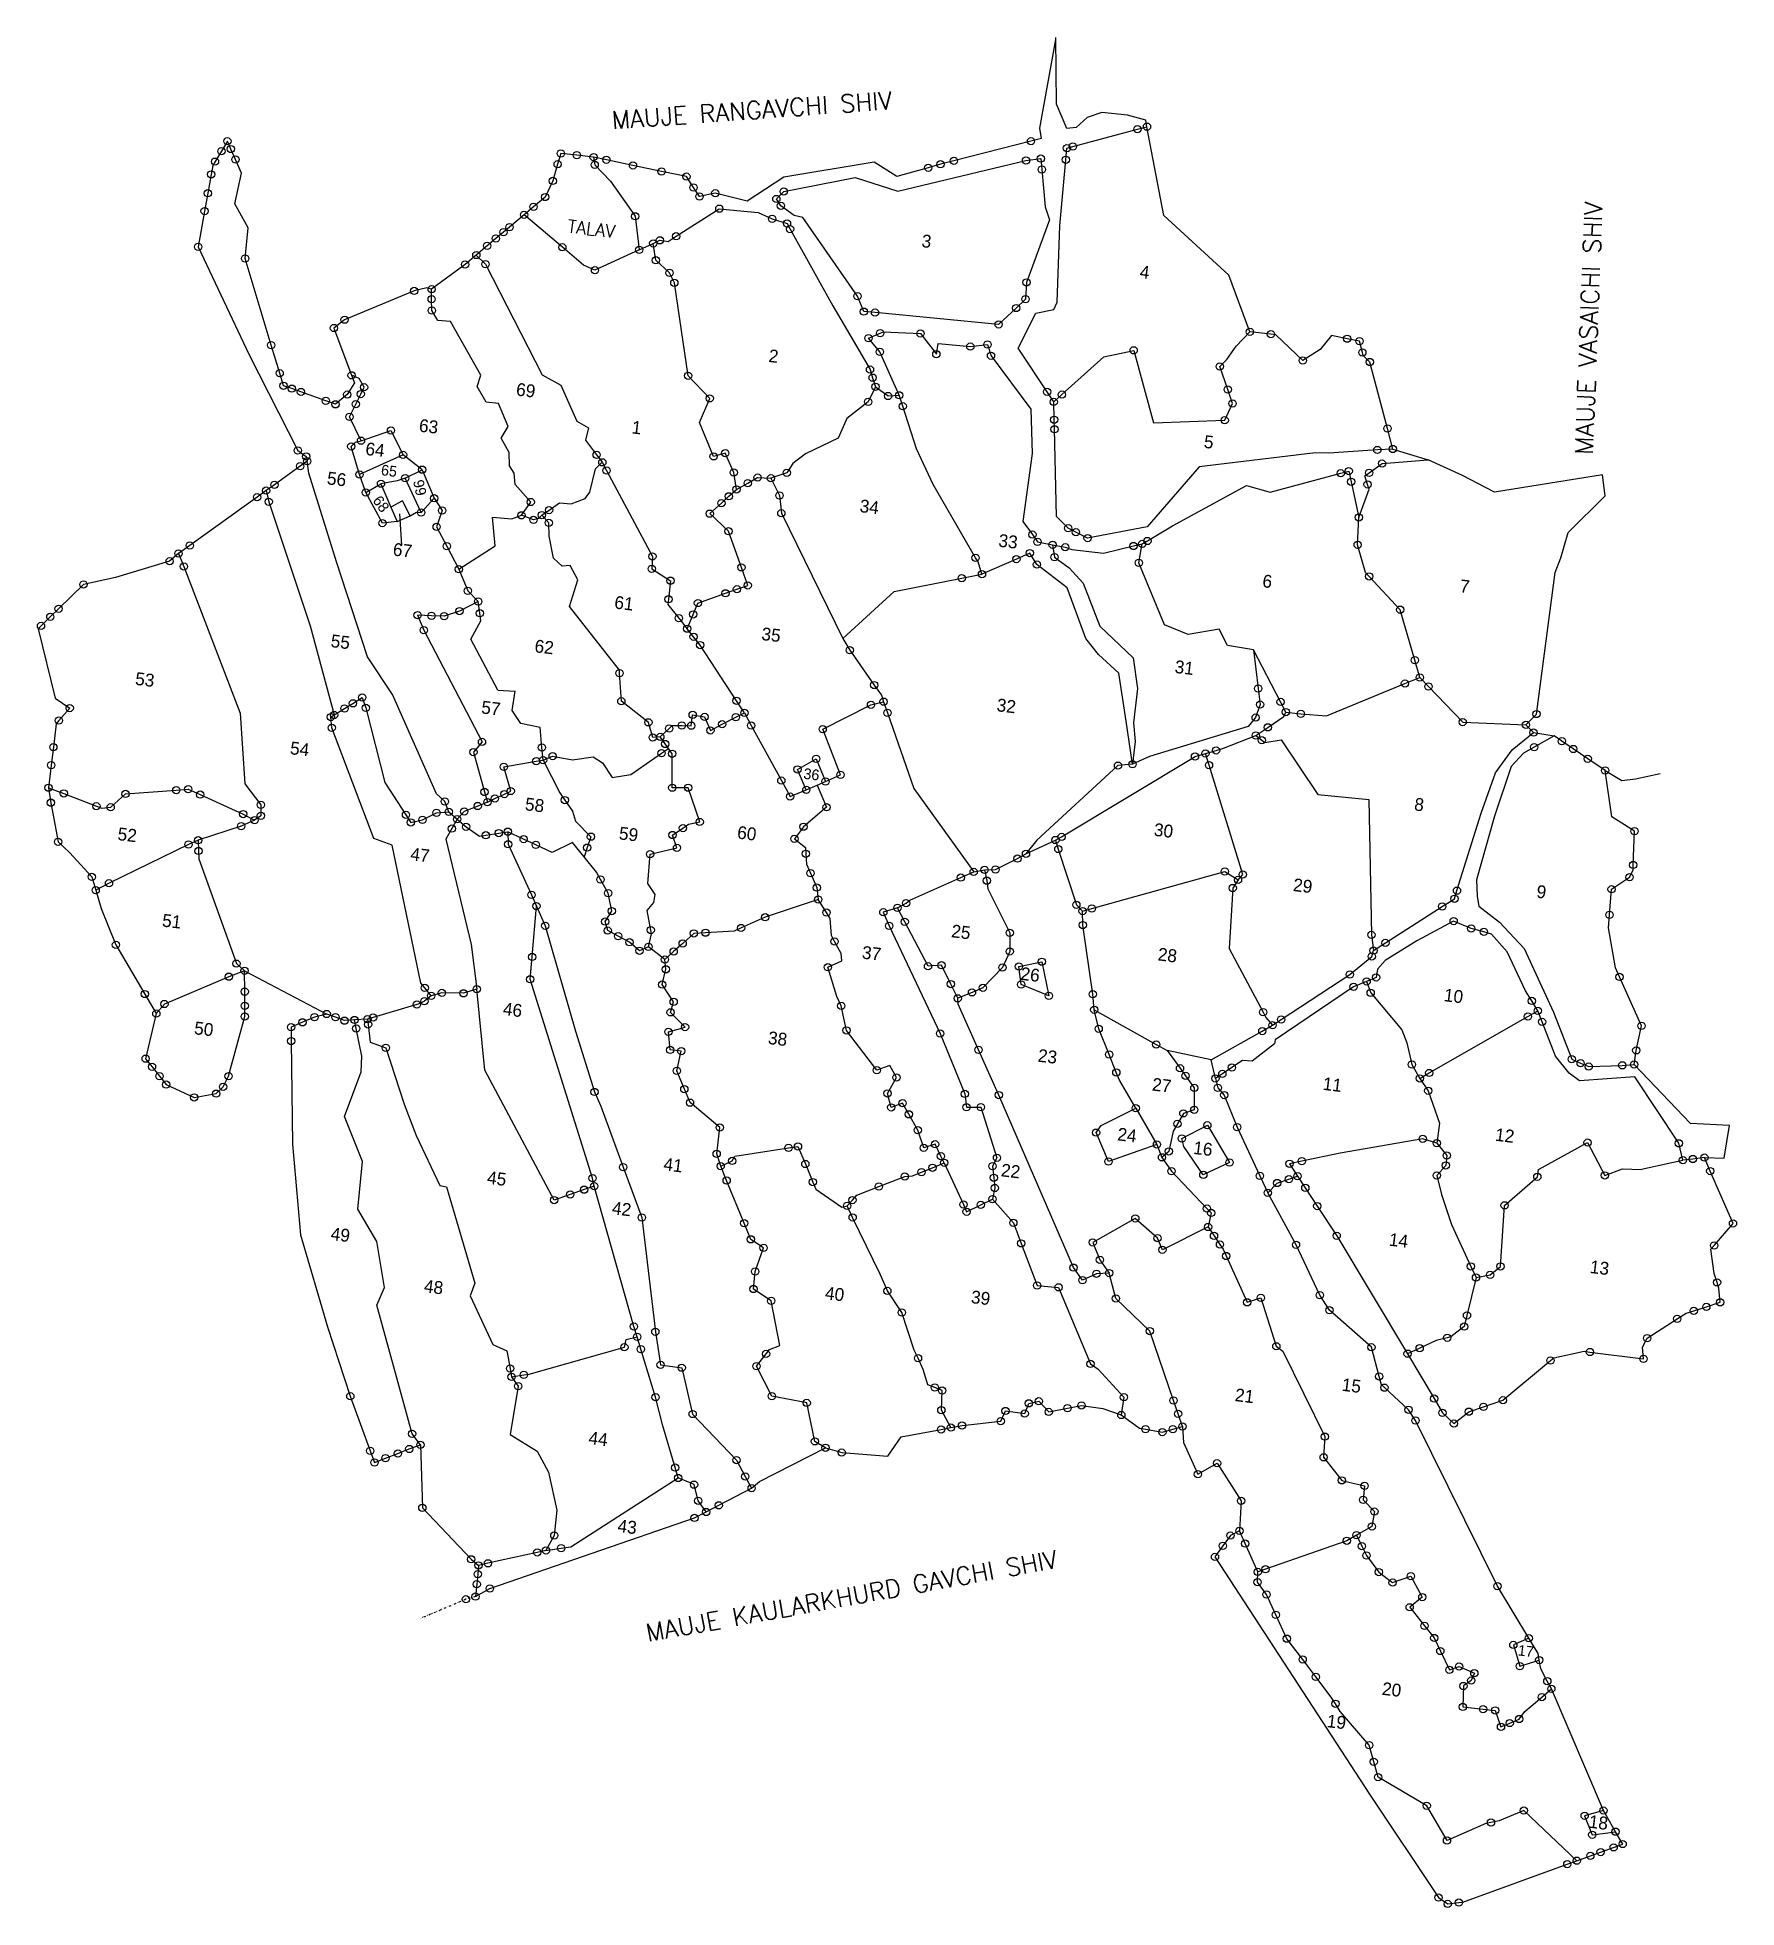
# Model space of a CAD drawing. Header units: metres. Extents: x 266699 to 267923, y 2141560 to 2142908.
import ezdxf

# ---------------------------------------------------------------- set-up
doc = ezdxf.new("R2010")
doc.units = ezdxf.units.M
doc.header["$LTSCALE"] = 0.3
doc.linetypes.add('DIVIDE', pattern=[1.25, 0.5, -0.25, 0, -0.25, 0, -0.25])
for name, color, linetype in [('OFF', 1, 'Continuous'), ('OTHERS', 1, 'Continuous'), ('POLY_PARCEL', 6, 'Continuous'), ('POLY_ROAD', 30, 'Continuous'), ('POLY_WATER', 4, 'Continuous'), ('SYM_STONE', 1, 'Continuous'), ('TEXT_MAPIN', 7, 'Continuous'), ('TEXT_MAPOUT', 7, 'Continuous'), ('TEXT_PARCEL', 7, 'Continuous'), ('V_BOUND_LINE', 7, 'Continuous'), ('V_DIVIDE_LINE', 7, 'DIVIDE')]:
    doc.layers.add(name, color=color, linetype=linetype)
doc.styles.get("Standard").update_dxf_attribs({"font": 'simplex.shx'})
doc.styles.add('TEXT_MAP', font='', dxfattribs={"height": 1.8})
doc.styles.get('TEXT_MAP').set_extended_font_data('Kruti Dev 050')
doc.dimstyles.get("Standard").update_dxf_attribs({"dimtxt": 0.18, "dimasz": 0.18, "dimexe": 0.18, "dimexo": 0.0625, "dimgap": 0.09, "dimtad": 0, "dimtih": 1, "dimtoh": 1, "dimdec": 4, "dimzin": 0, "dimdsep": 46, "dimtxsty": 'Standard', "dimcen": 0.09, "dimadec": 0, "dimazin": 0, "dimtfac": 1, "dimtdec": 4, "dimtofl": 0, "dimtmove": 0, "dimatfit": 3, "dimfxl": 1, "dimtolj": 1, "dimtzin": 0, "dimarcsym": 0})

msp = doc.modelspace()

# ---------------------------------------------------------------- texts
at = {"layer": 'TEXT_MAPIN'}
msp.add_text('TALAV', height=9.24, rotation=353.1616, dxfattribs=at).set_placement((267080.2, 2142767.9))
at = {"layer": 'TEXT_MAPOUT'}
for s, rotation, p in [('MAUJE RANGAVCHI SHIV', 4.1078, (267113.1, 2142842.2)), ('MAUJE VASAICHI SHIV', 87.7651, (267819.5, 2142607.2)), ('MAUJE KAULARKHURD GAVCHI SHIV', 10.2524, (267138.5, 2141752))]:
    msp.add_text(s, height=12.834, rotation=rotation, dxfattribs=at).set_placement(p)
at = {"layer": 'TEXT_PARCEL', "style": 'TEXT_MAP'}
for s, height, rotation, p in [('3', 9.24, 353.1616, (267335.5, 2142757.3)), ('4', 9.24, 353.1616, (267492.7, 2142735)), ('2', 9.24, 353.1616, (267225.3, 2142674.5)), ('69', 9.24, 353.1616, (267043.3, 2142650.3)), ('63', 9.24, 353.1616, (266973.3, 2142624.3)), ('1', 9.24, 353.1616, (267126.6, 2142623)), ('64', 9.24, 353.1616, (266934.7, 2142607.5)), ('5', 9.24, 353.1616, (267538.9, 2142612.6)), ('56', 9.24, 353.1616, (266907, 2142586.3)), ('65', 7.7, 353.1616, (266946, 2142592.9)), ('66', 7.7, 102.2003, (266979.3, 2142579)), ('68', 7.7, 305.8922, (266939.9, 2142574.5)), ('34', 9.24, 353.1616, (267290.9, 2142566.3)), ('67', 9.24, 353.1616, (266954.5, 2142535)), ('33', 9.24, 353.1616, (267390.9, 2142541.4)), ('6', 9.24, 353.1616, (267581.1, 2142512.2)), ('7', 9.24, 353.1616, (267723.4, 2142508.6)), ('61', 9.24, 353.1616, (267114.1, 2142496.8)), ('55', 9.24, 353.1616, (266909.7, 2142469)), ('62', 9.24, 353.1616, (267056.6, 2142465.3)), ('35', 9.24, 353.1616, (267220.1, 2142474.1)), ('53', 9.24, 353.1616, (266768.8, 2142441.8)), ('31', 9.24, 353.1616, (267517.9, 2142450.4)), ('57', 9.24, 353.1616, (267018.2, 2142421.2)), ('32', 9.24, 353.1616, (267389.6, 2142422.8)), ('54', 9.24, 353.1616, (266880.4, 2142391.8)), ('36', 7.7, 353.1616, (267250.4, 2142374.1)), ('58', 9.24, 353.1616, (267049.7, 2142351.4)), ('8', 9.24, 353.1616, (267690.5, 2142351.3)), ('59', 9.24, 353.1616, (267117.4, 2142330.4)), ('60', 9.24, 353.1616, (267202.6, 2142331)), ('30', 9.24, 353.1616, (267502.9, 2142333)), ('52', 9.24, 353.1616, (266756.1, 2142329.9)), ('47', 9.24, 353.1616, (266967.1, 2142315.4)), ('29', 9.24, 353.1616, (267603.2, 2142293.2)), ('9', 9.24, 353.1616, (267778.6, 2142288.4)), ('51', 9.24, 353.1616, (266788.2, 2142267.6)), ('25', 9.24, 353.1616, (267356.9, 2142259.9)), ('37', 9.24, 353.1616, (267292.5, 2142244.5)), ('28', 9.24, 353.1616, (267505.7, 2142243.2)), ('26', 9.24, 353.1616, (267406.8, 2142229.2)), ('10', 9.24, 353.1616, (267711.9, 2142213.8)), ('46', 9.24, 353.1616, (267033.8, 2142203.8)), ('50', 9.24, 353.1616, (266811.3, 2142190)), ('38', 9.24, 353.1616, (267224.8, 2142183)), ('23', 9.24, 353.1616, (267419.3, 2142170.2)), ('27', 9.24, 353.1616, (267501.6, 2142149.4)), ('11', 9.24, 353.1616, (267624.6, 2142149.9)), ('24', 9.24, 353.1616, (267476.6, 2142113.5)), ('16', 9.24, 353.1616, (267531.3, 2142103.7)), ('12', 9.24, 353.1616, (267748.8, 2142113.2)), ('41', 9.24, 353.1616, (267149.5, 2142091.9)), ('22', 9.24, 353.1616, (267392.7, 2142087.6)), ('45', 9.24, 353.1616, (267022.4, 2142082.2)), ('42', 9.24, 353.1616, (267112.4, 2142060.3)), ('49', 9.24, 353.1616, (266909.7, 2142041.7)), ('14', 9.24, 353.1616, (267672.3, 2142037.6)), ('13', 9.24, 353.1616, (267817.1, 2142017.9)), ('48', 9.24, 353.1616, (266976.9, 2142004)), ('40', 9.24, 353.1616, (267265.9, 2141999)), ('39', 9.24, 353.1616, (267371.1, 2141996.2)), ('15', 9.24, 353.1616, (267638.3, 2141933)), ('21', 9.24, 353.1616, (267561.3, 2141925.6)), ('44', 9.24, 353.1616, (267095.5, 2141894.6)), ('43', 9.24, 353.1616, (267116.4, 2141831.2)), ('17', 7.7, 353.1616, (267765.2, 2141742.3)), ('20', 9.24, 353.1616, (267667.3, 2141713.9)), ('19', 9.24, 353.1616, (267627.5, 2141690.6)), ('18', 9.24, 353.1616, (267816.3, 2141618.1))]:
    msp.add_text(s, height=height, rotation=rotation, dxfattribs=at).set_placement(p)

# ---------------------------------------------------------------- linework, layer by layer
at = {"layer": 'OFF'}
for p, q in [((267421.1, 2142842.9), (267432.7, 2142906.9)), ((267675.5, 2142611.7), (267701, 2142604)), ((267030.4, 2142437.8), (267043.1, 2142437.1)), ((267776.8, 2142407.3), (267791.7, 2142404.9)), ((267547.6, 2142158.1), (267544.6, 2142171.4)), ((267914.2, 2142100.6), (267918.1, 2142124.2)), ((267900, 2142101), (267914.2, 2142100.6))]:
    msp.add_line(p, q, dxfattribs=at)
at = {"layer": 'OTHERS'}
for p, q in [((267828.5, 2142380), (267840.6, 2142372.9)), ((267840.6, 2142372.9), (267850.4, 2142373.9)), ((267850.4, 2142373.9), (267868.2, 2142377.9))]:
    msp.add_line(p, q, dxfattribs=at)
at = {"layer": 'POLY_PARCEL'}
for p, q in [((267144.4, 2142747.7), (267142.5, 2142759.9)), ((267015, 2142751.5), (267021.6, 2142744.9)), ((267021.6, 2142744.9), (267062.5, 2142665.1)), ((267154.2, 2142738.7), (267144.4, 2142747.7)), ((267157.7, 2142731.5), (267154.2, 2142738.7)), ((267167.6, 2142664.5), (267157.7, 2142731.5)), ((266982.8, 2142719.7), (266982.8, 2142726.8)), ((266982.9, 2142711.5), (266982.8, 2142719.7)), ((266987.3, 2142704.3), (266982.9, 2142711.5)), ((266996.5, 2142703.6), (266987.3, 2142704.3)), ((267018.3, 2142665), (266996.5, 2142703.6)), ((267562.6, 2142685.7), (267572.5, 2142696.2)), ((267437, 2142650.9), (267467.1, 2142678.2)), ((267467.1, 2142678.2), (267488.7, 2142682.8)), ((267488.7, 2142682.8), (267503, 2142630.6)), ((267555.9, 2142676.1), (267562.6, 2142685.7)), ((266930.6, 2142662.4), (266925.1, 2142664.8)), ((267015.5, 2142656.7), (267018.3, 2142665)), ((267062.5, 2142665.1), (267075.8, 2142657.8)), ((267183.2, 2142648.2), (267167.6, 2142664.5)), ((267550.7, 2142671.2), (267555.9, 2142676.1)), ((267556.5, 2142654.6), (267550.7, 2142671.2)), ((266928.1, 2142644), (266931.7, 2142651.3)), ((266934.1, 2142656.2), (266930.6, 2142662.4)), ((266931.7, 2142651.3), (266934.1, 2142656.2)), ((267022.1, 2142645.5), (267015.5, 2142656.7)), ((267075.8, 2142657.8), (267087.5, 2142631.7)), ((267302.7, 2142656.6), (267297.4, 2142645.7)), ((267322.3, 2142642.5), (267319.7, 2142650.4)), ((267431.1, 2142645.6), (267437, 2142650.9)), ((267560, 2142644.5), (267556.5, 2142654.6)), ((266923.6, 2142634.9), (266928.1, 2142644)), ((267031.1, 2142644.5), (267022.1, 2142645.5)), ((267037.9, 2142627.9), (267031.1, 2142644.5)), ((267175.9, 2142630.8), (267183.2, 2142648.2)), ((267297.4, 2142645.7), (267281.9, 2142633.8)), ((267332.3, 2142611.8), (267322.3, 2142642.5)), ((267554.3, 2142632.4), (267560, 2142644.5)), ((266931.9, 2142617.7), (266923.6, 2142634.9)), ((266931.9, 2142617.7), (266953.5, 2142625)), ((266953.5, 2142625), (266962.2, 2142607.4)), ((267032.8, 2142619.6), (267037.9, 2142627.9)), ((267087.5, 2142631.7), (267095.9, 2142626.9)), ((267095.9, 2142626.9), (267093.7, 2142618)), ((267186, 2142606.4), (267175.9, 2142630.8)), ((267281.9, 2142633.8), (267275.8, 2142619.6)), ((267503, 2142630.6), (267554.3, 2142632.4)), ((266924.9, 2142613.6), (266927.9, 2142616.6)), ((266930.9, 2142593.3), (266924.9, 2142613.6)), ((266927.9, 2142616.6), (266931.9, 2142617.7)), ((267038.6, 2142609.1), (267032.8, 2142619.6)), ((267038.9, 2142599.6), (267038.6, 2142609.1)), ((267093.7, 2142618), (267101.7, 2142607.5)), ((267275.8, 2142619.6), (267252.1, 2142608.1)), ((267344.3, 2142586), (267332.3, 2142611.8)), ((266894.2, 2142594.2), (266893.1, 2142602.9)), ((266962.2, 2142607.4), (266930.9, 2142593.3)), ((266976, 2142596.8), (266962.2, 2142607.4)), ((266963.7, 2142590.7), (266976, 2142596.8)), ((266976, 2142596.8), (266984.6, 2142576.2)), ((267042.3, 2142594.2), (267038.9, 2142599.6)), ((267096.9, 2142580.6), (267100.9, 2142597.3)), ((267100.9, 2142597.3), (267105.8, 2142602.1)), ((267101.7, 2142607.5), (267105.8, 2142602.1)), ((267105.8, 2142602.1), (267108.9, 2142596.2)), ((267108.9, 2142596.2), (267141.9, 2142534.3)), ((267194.4, 2142608.7), (267186, 2142606.4)), ((267200.5, 2142594.8), (267194.4, 2142608.7)), ((267243.1, 2142601.3), (267238.7, 2142594.5)), ((267252.1, 2142608.1), (267243.1, 2142601.3)), ((266914.2, 2142530.3), (266894.2, 2142594.2)), ((266935.3, 2142580.4), (266930.9, 2142593.3)), ((266935.3, 2142580.4), (266946.3, 2142586.7)), ((266958, 2142588.7), (266946.3, 2142586.7)), ((266946.3, 2142586.7), (266953.5, 2142569.8)), ((266963.7, 2142590.7), (266958, 2142588.7)), ((266975.3, 2142565.9), (266963.7, 2142590.7)), ((267043, 2142586.1), (267042.3, 2142594.2)), ((267054.2, 2142573.5), (267043, 2142586.1)), ((267197, 2142577.6), (267202.5, 2142582.6)), ((267202.5, 2142582.6), (267200.5, 2142594.8)), ((267202.5, 2142582.6), (267210.6, 2142587.1)), ((267210.6, 2142587.1), (267217.7, 2142591.1)), ((267217.7, 2142591.1), (267227.3, 2142590.6)), ((267238.7, 2142594.5), (267227.3, 2142590.6)), ((267227.3, 2142590.6), (267233.5, 2142578.2)), ((267374.8, 2142533.3), (267344.3, 2142586)), ((266863.5, 2142581.7), (266865.4, 2142573.7)), ((266865.4, 2142573.7), (266895.3, 2142484.3)), ((266947.3, 2142558.3), (266935.3, 2142580.4)), ((266961.9, 2142574.3), (266953.5, 2142569.8)), ((266953.5, 2142569.8), (266957.9, 2142559.5)), ((266967.3, 2142563.5), (266961.9, 2142574.3)), ((266984.6, 2142576.2), (266975.3, 2142565.9)), ((266984.6, 2142576.2), (266990.4, 2142567.4)), ((267047.5, 2142563.9), (267054.2, 2142573.5)), ((267067.4, 2142567.7), (267075, 2142572.9)), ((267075, 2142572.9), (267083.4, 2142572.1)), ((267083.4, 2142572.1), (267093.4, 2142576.1)), ((267093.4, 2142576.1), (267096.9, 2142580.6)), ((267183.2, 2142565.1), (267191.6, 2142572.7)), ((267191.6, 2142572.7), (267197, 2142577.6)), ((267233.5, 2142578.2), (267234.8, 2142565.4)), ((266957.9, 2142559.5), (266947.3, 2142558.3)), ((266957.9, 2142559.5), (266967.3, 2142563.5)), ((266967.3, 2142563.5), (266971.9, 2142566.1)), ((266971.9, 2142566.1), (266975.3, 2142565.9)), ((266990.4, 2142567.4), (266986.4, 2142555.6)), ((266986.4, 2142555.6), (266993.7, 2142541.7)), ((267028.5, 2142542), (267026.6, 2142562.6)), ((267026.6, 2142562.6), (267040.6, 2142561.3)), ((267040.6, 2142561.3), (267047.5, 2142563.9)), ((267056.2, 2142560.6), (267047.5, 2142563.9)), ((267060, 2142561.7), (267056.2, 2142560.6)), ((267062.2, 2142564.1), (267060, 2142561.7)), ((267062.2, 2142564.1), (267067.4, 2142567.7)), ((267067.2, 2142558.5), (267062.2, 2142564.1)), ((267067.4, 2142548.9), (267067.2, 2142558.5)), ((267196.7, 2142552.4), (267183.2, 2142565.1)), ((267234.8, 2142565.4), (267279.1, 2142475.2)), ((267650.1, 2142542.7), (267651, 2142562.4)), ((266993.7, 2142541.7), (267002.4, 2142525)), ((267002.4, 2142525), (267028.5, 2142542)), ((267070.7, 2142533), (267067.4, 2142548.9)), ((267206, 2142526.4), (267196.7, 2142552.4)), ((267430.3, 2142542.7), (267431.7, 2142533.7)), ((267492.4, 2142529.7), (267494.9, 2142543.3)), ((267655.8, 2142522.7), (267650.1, 2142542.7)), ((266800.3, 2142536.4), (266804.3, 2142527)), ((266936.5, 2142462), (266914.2, 2142530.3)), ((267076.9, 2142527.2), (267070.7, 2142533)), ((267141.9, 2142534.3), (267141.4, 2142525.3)), ((267376.6, 2142530.3), (267374.8, 2142533.3)), ((267379.4, 2142521.5), (267376.6, 2142530.3)), ((267404.2, 2142532.4), (267379.4, 2142521.5)), ((267413.9, 2142536.7), (267404.2, 2142532.4)), ((267419, 2142528.4), (267413.9, 2142536.7)), ((267440.7, 2142511.7), (267419, 2142528.4)), ((267431.7, 2142533.7), (267442.1, 2142526)), ((267510.8, 2142485), (267492.4, 2142529.7)), ((266804.3, 2142527), (266844.8, 2142421.3)), ((267002.4, 2142525), (267008.9, 2142509.5)), ((267082.7, 2142527.7), (267076.9, 2142527.2)), ((267082.2, 2142498.1), (267088.1, 2142517.4)), ((267088.1, 2142517.4), (267082.7, 2142527.7)), ((267141.4, 2142525.3), (267154.9, 2142516.8)), ((267154.9, 2142516.8), (267153.5, 2142503.4)), ((267210.6, 2142513.4), (267206, 2142526.4)), ((267316.1, 2142508.9), (267364.8, 2142518.6)), ((267364.8, 2142518.6), (267379.4, 2142521.5)), ((267442.1, 2142526), (267452.3, 2142515.1)), ((267452.3, 2142515.1), (267464.3, 2142484)), ((267658.4, 2142519.9), (267655.8, 2142522.7)), ((267680.8, 2142495.9), (267658.4, 2142519.9)), ((267016.3, 2142501.8), (267002.9, 2142494.9)), ((267008.9, 2142509.5), (267016.3, 2142501.8)), ((267017.5, 2142493.3), (267016.3, 2142501.8)), ((267153.5, 2142503.4), (267153.1, 2142499.6)), ((267174.7, 2142500.7), (267194.6, 2142507.7)), ((267194.6, 2142507.7), (267202.8, 2142510.6)), ((267202.8, 2142510.6), (267210.6, 2142513.4)), ((267279.1, 2142475.2), (267316.1, 2142508.9)), ((267454.2, 2142475.1), (267440.7, 2142511.7)), ((266982.7, 2142491.5), (266972.7, 2142491.9)), ((266972.7, 2142491.9), (266977.2, 2142481.1)), ((266991.8, 2142491.2), (266982.7, 2142491.5)), ((267002.9, 2142494.9), (266991.8, 2142491.2)), ((267011.1, 2142474.7), (267018.3, 2142487.9)), ((267018.3, 2142487.9), (267017.5, 2142493.3)), ((267118.1, 2142452.3), (267082.2, 2142498.1)), ((267153.1, 2142499.6), (267160.9, 2142489.8)), ((267160.9, 2142489.8), (267166.9, 2142482.2)), ((267166.9, 2142482.2), (267171.3, 2142492.5)), ((267171.3, 2142492.5), (267174.7, 2142500.7)), ((267691.3, 2142459.5), (267680.8, 2142495.9)), ((266895.3, 2142484.3), (266912.5, 2142420)), ((266977.2, 2142481.1), (267019.1, 2142400.6)), ((267030.4, 2142437.8), (267011.1, 2142474.7)), ((267171.6, 2142476.4), (267166.9, 2142482.2)), ((267176.3, 2142470.4), (267171.6, 2142476.4)), ((267279.1, 2142475.2), (267284.1, 2142466.7)), ((267463.3, 2142463.5), (267454.2, 2142475.1)), ((267464.3, 2142484), (267488.3, 2142461.3)), ((267528, 2142478.1), (267510.8, 2142485)), ((267550.2, 2142481.8), (267528, 2142478.1)), ((267556.2, 2142470.1), (267550.2, 2142481.8)), ((266954.5, 2142434.8), (266936.5, 2142462)), ((267202.5, 2142430.3), (267176.3, 2142470.4)), ((267284.1, 2142466.7), (267301.7, 2142441.6)), ((267478.1, 2142450.2), (267463.3, 2142463.5)), ((267488.3, 2142461.3), (267491.4, 2142439)), ((267575.1, 2142467), (267556.2, 2142470.1)), ((267594.6, 2142429.4), (267575.1, 2142467)), ((267575.1, 2142467), (267578.4, 2142439.1)), ((267118.2, 2142450.1), (267118.1, 2142452.3)), ((267119.5, 2142429.9), (267118.2, 2142450.1)), ((267483.4, 2142415.5), (267478.1, 2142450.2)), ((267684.2, 2142442.6), (267694.9, 2142447)), ((267694.9, 2142447), (267691.3, 2142459.5)), ((267694.9, 2142447), (267701.2, 2142440.5)), ((266986.2, 2142363.2), (266954.5, 2142434.8)), ((267040.8, 2142423.2), (267043.1, 2142437.1)), ((267301.7, 2142441.6), (267306.9, 2142434.2)), ((267306.9, 2142434.2), (267308.5, 2142429.6)), ((267491.4, 2142439), (267488.6, 2142414.4)), ((267578.4, 2142439.1), (267579.8, 2142427.5)), ((267627.7, 2142419.5), (267684.2, 2142442.6)), ((267701.2, 2142440.5), (267725.8, 2142414.9)), ((266844.8, 2142421.3), (266848.3, 2142370.3)), ((266912.5, 2142420), (266920, 2142424.7)), ((266920, 2142424.7), (266926.1, 2142428.4)), ((266926.1, 2142428.4), (266932.8, 2142432.6)), ((266932.8, 2142432.6), (266935.4, 2142425.1)), ((266935.4, 2142425.1), (266949.1, 2142371.3)), ((267047.1, 2142413.8), (267040.8, 2142423.2)), ((267139, 2142414.7), (267119.5, 2142429.9)), ((267169.9, 2142412.3), (267170.9, 2142420.1)), ((267170.9, 2142420.1), (267179.5, 2142418.6)), ((267202, 2142418.4), (267208.2, 2142421.6)), ((267208.2, 2142421.6), (267202.5, 2142430.3)), ((267208.2, 2142421.6), (267213, 2142412.4)), ((267264.6, 2142409.8), (267299.4, 2142427.3)), ((267299.4, 2142427.3), (267308.5, 2142429.6)), ((267308.5, 2142429.6), (267311.3, 2142421.6)), ((267311.3, 2142421.6), (267330.3, 2142367.1)), ((267579.8, 2142427.5), (267576.6, 2142418.1)), ((267598.4, 2142422.1), (267594.6, 2142429.4)), ((267596.8, 2142418.9), (267598.4, 2142422.1)), ((267598.4, 2142422.1), (267609.2, 2142420.8)), ((267609.2, 2142420.8), (267627.7, 2142419.5)), ((266910.1, 2142418.5), (266912.5, 2142420)), ((266910.8, 2142410.8), (266910.1, 2142418.5)), ((266941.2, 2142330.9), (266910.8, 2142410.8)), ((267061, 2142410.9), (267047.1, 2142413.8)), ((267062.3, 2142396.6), (267061, 2142410.9)), ((267142.1, 2142403.8), (267139, 2142414.7)), ((267147.6, 2142404.2), (267154, 2142410.3)), ((267154, 2142410.3), (267156.2, 2142412.4)), ((267156.2, 2142412.4), (267163.1, 2142412.4)), ((267163.1, 2142412.4), (267169.9, 2142412.3)), ((267179.5, 2142418.6), (267183.7, 2142408.9)), ((267183.7, 2142408.9), (267192.1, 2142413.3)), ((267192.1, 2142413.3), (267202, 2142418.4)), ((267213, 2142412.4), (267234.8, 2142372.7)), ((267277.4, 2142376.9), (267264.6, 2142409.8)), ((267487.9, 2142384.5), (267483.4, 2142415.5)), ((267488.6, 2142414.4), (267489.8, 2142401)), ((267571.1, 2142411.7), (267500.2, 2142390.1)), ((267576.6, 2142418.1), (267571.1, 2142411.7)), ((267576.7, 2142405.2), (267585.4, 2142411.1)), ((267585.4, 2142411.1), (267596.8, 2142418.9)), ((267725.8, 2142414.9), (267771.4, 2142412.9)), ((267019.1, 2142400.6), (267012.9, 2142393.3)), ((267012.9, 2142393.3), (267020.9, 2142364.5)), ((267063.1, 2142387.5), (267062.3, 2142396.6)), ((267147.6, 2142404.2), (267142.1, 2142403.8)), ((267151.1, 2142399.1), (267147.6, 2142404.2)), ((267148.5, 2142392.5), (267153.4, 2142395.9)), ((267153.4, 2142395.9), (267151.1, 2142399.1)), ((267156.1, 2142392.1), (267153.4, 2142395.9)), ((267489.8, 2142401), (267487.9, 2142384.5)), ((267540.4, 2142392.3), (267548.1, 2142394.5)), ((267548.1, 2142394.5), (267553.4, 2142396)), ((267553.4, 2142396), (267576.7, 2142405.2)), ((267576.7, 2142405.2), (267581.1, 2142401.8)), ((267581.1, 2142401.8), (267583.2, 2142400.2)), ((267583.2, 2142400.2), (267595.1, 2142402)), ((267595.1, 2142402), (267621.5, 2142362.6)), ((267034.8, 2142382.6), (267058.2, 2142386.7)), ((267039.8, 2142365.2), (267034.8, 2142382.6)), ((267058.2, 2142386.7), (267063.1, 2142387.5)), ((267063.1, 2142387.5), (267070, 2142390.4)), ((267063.1, 2142387.5), (267075.1, 2142364)), ((267070, 2142390.4), (267084.2, 2142387.8)), ((267084.2, 2142387.8), (267099.1, 2142389.9)), ((267099.1, 2142389.9), (267105.9, 2142385.5)), ((267105.9, 2142385.5), (267112.8, 2142375)), ((267126.4, 2142377), (267148.5, 2142392.5)), ((267156.2, 2142367.6), (267156.1, 2142392.1)), ((267246.4, 2142380.8), (267259.9, 2142388.4)), ((267252.8, 2142366), (267246.4, 2142380.8)), ((267259.9, 2142388.4), (267266.6, 2142372.1)), ((267477.4, 2142383.5), (267419, 2142329.8)), ((267436.8, 2142332.1), (267532.9, 2142390.1)), ((267487.9, 2142384.5), (267477.4, 2142383.5)), ((267500.2, 2142390.1), (267487.9, 2142384.5)), ((267532.9, 2142390.1), (267540.4, 2142392.3)), ((267543, 2142383.8), (267540.4, 2142392.3)), ((267567.3, 2142305), (267543, 2142383.8)), ((266706.7, 2142367.6), (266717.7, 2142363.5)), ((266798.8, 2142365.8), (266807.4, 2142366.5)), ((266807.4, 2142366.5), (266816, 2142362.6)), ((266848.3, 2142370.3), (266859.7, 2142355.3)), ((266949.1, 2142371.3), (266964.3, 2142348)), ((267112.8, 2142375), (267126.4, 2142377)), ((267167.7, 2142367.6), (267156.2, 2142367.6)), ((267176, 2142342.9), (267167.7, 2142367.6)), ((267234.8, 2142372.7), (267241.1, 2142361.2)), ((267252.8, 2142366), (267260.7, 2142369.5)), ((267260.7, 2142369.5), (267266.6, 2142372.1)), ((267260.7, 2142369.5), (267267.4, 2142353.5)), ((267266.6, 2142372.1), (267277.4, 2142376.9)), ((267330.3, 2142367.1), (267373.4, 2142306.9)), ((266717.7, 2142363.5), (266741.2, 2142354.2)), ((266741.2, 2142354.2), (266745.1, 2142352.9)), ((266745.1, 2142352.9), (266751.5, 2142353.5)), ((266751.5, 2142353.5), (266762.2, 2142363.1)), ((266762.2, 2142363.1), (266798.8, 2142365.8)), ((266816, 2142362.6), (266847, 2142348.6)), ((266859.7, 2142355.3), (266859.8, 2142347.4)), ((266992.3, 2142357.7), (266986.2, 2142363.2)), ((266995.1, 2142350.2), (266992.3, 2142357.7)), ((267016, 2142354.4), (267006.3, 2142350.4)), ((267023, 2142357.2), (267016, 2142354.4)), ((267020.9, 2142364.5), (267023, 2142357.2)), ((267023, 2142357.2), (267028.4, 2142359.8)), ((267028.4, 2142359.8), (267035.2, 2142363)), ((267035.2, 2142363), (267039.8, 2142365.2)), ((267075.1, 2142364), (267078.8, 2142358.7)), ((267078.8, 2142358.7), (267084.3, 2142350.8)), ((267241.1, 2142361.2), (267252.8, 2142366)), ((267267.4, 2142353.5), (267250.8, 2142339.5)), ((267621.5, 2142362.6), (267658.2, 2142359.1)), ((267658.2, 2142359.1), (267660, 2142261.5)), ((266845.5, 2142339.9), (266814.5, 2142329.7)), ((266855.2, 2142344.2), (266845.5, 2142339.9)), ((266847, 2142348.6), (266855.2, 2142344.2)), ((266859.8, 2142347.4), (266855.2, 2142344.2)), ((266964.3, 2142348), (266967.8, 2142342.6)), ((266967.8, 2142342.6), (266976.2, 2142344.4)), ((266976.2, 2142344.4), (266986.3, 2142349.5)), ((266986.3, 2142349.5), (266995.1, 2142350.2)), ((266995.1, 2142350.2), (267001.2, 2142344.9)), ((267001.2, 2142344.9), (266997.4, 2142338.1)), ((267006.3, 2142350.4), (267001.2, 2142344.9)), ((267001.2, 2142344.9), (267007.6, 2142339.4)), ((267007.6, 2142339.4), (267017.2, 2142332.6)), ((267084.3, 2142350.8), (267086.4, 2142343.5)), ((267086.4, 2142343.5), (267097.6, 2142332.3)), ((267163.9, 2142338.5), (267167.9, 2142341.2)), ((267167.9, 2142341.2), (267176, 2142342.9)), ((267250.8, 2142339.5), (267244.2, 2142330.7)), ((266807.6, 2142326.7), (266750.3, 2142298.7)), ((266814.5, 2142329.7), (266807.6, 2142326.7)), ((266814.5, 2142329.7), (266814.8, 2142322)), ((266954.3, 2142326.3), (266941.2, 2142330.9)), ((266975.1, 2142226.8), (266954.3, 2142326.3)), ((266997.4, 2142338.1), (266993.1, 2142330.4)), ((266993.1, 2142330.4), (267011.2, 2142254.7)), ((267017.2, 2142332.6), (267021.9, 2142333.3)), ((267021.9, 2142333.3), (267031.2, 2142334.9)), ((267031.2, 2142334.9), (267037.7, 2142335.9)), ((267049.1, 2142330.6), (267037.7, 2142335.9)), ((267037.7, 2142335.9), (267037.9, 2142326.8)), ((267037.9, 2142326.8), (267054.8, 2142290.4)), ((267057.9, 2142326.4), (267049.1, 2142330.6)), ((267069.7, 2142320.8), (267057.9, 2142326.4)), ((267084.4, 2142328.1), (267069.7, 2142320.8)), ((267092.6, 2142317.7), (267084.4, 2142328.1)), ((267097.6, 2142332.3), (267094.9, 2142324.4)), ((267156.4, 2142333.5), (267163.9, 2142338.5)), ((267159.6, 2142324.2), (267156.4, 2142333.5)), ((267244.2, 2142330.7), (267252.2, 2142324.4)), ((267411.1, 2142319.9), (267432.3, 2142329.9)), ((267419, 2142329.8), (267411.1, 2142319.9)), ((267432.3, 2142329.9), (267436.8, 2142332.1)), ((267432.3, 2142329.9), (267434.4, 2142323.4)), ((266814.8, 2142322), (266815.1, 2142316.3)), ((266815.1, 2142316.3), (266842.1, 2142240.8)), ((267094.9, 2142324.4), (267092.6, 2142317.7)), ((267101.5, 2142306.7), (267092.6, 2142317.7)), ((267138.6, 2142298.5), (267140.2, 2142319.7)), ((267140.2, 2142319.7), (267159.6, 2142324.2)), ((267252.2, 2142324.4), (267252.5, 2142320)), ((267252.5, 2142320), (267253, 2142312.4)), ((267253, 2142312.4), (267255.8, 2142306)), ((267389.1, 2142308.6), (267405, 2142316.5)), ((267405, 2142316.5), (267411.1, 2142319.9)), ((267434.4, 2142323.4), (267447.4, 2142283.2)), ((267104.5, 2142301.4), (267101.5, 2142306.7)), ((267110, 2142291.6), (267104.5, 2142301.4)), ((267255.8, 2142306), (267260.4, 2142295.6)), ((267327.4, 2142286.6), (267364.1, 2142302.8)), ((267364.1, 2142302.8), (267373.4, 2142306.9)), ((267373.4, 2142306.9), (267381.3, 2142308.4)), ((267381.3, 2142308.4), (267389.1, 2142308.6)), ((267381.3, 2142308.4), (267382.9, 2142300.6)), ((267382.9, 2142300.6), (267383.7, 2142294.8)), ((267458.6, 2142280.5), (267554.4, 2142307.2)), ((267554.4, 2142307.2), (267563.9, 2142301.1)), ((267563.9, 2142301.1), (267560.1, 2142295.3)), ((267563.9, 2142301.1), (267567.3, 2142305)), ((266750.3, 2142298.7), (266740.7, 2142293.8)), ((267054.8, 2142290.4), (267058.3, 2142282.3)), ((267112.7, 2142278.7), (267110, 2142291.6)), ((267143.8, 2142290.6), (267138.6, 2142298.5)), ((267142.8, 2142284.9), (267143.8, 2142290.6)), ((267261.4, 2142287), (267223.1, 2142274.2)), ((267260.4, 2142295.6), (267261.4, 2142287)), ((267267.3, 2142277.6), (267261.4, 2142287)), ((267324.7, 2142284.4), (267327.4, 2142286.6)), ((267383.7, 2142294.8), (267399.4, 2142263)), ((267560.1, 2142295.3), (267557.6, 2142251.7)), ((267055.2, 2142245.6), (267058.3, 2142282.3)), ((267058.3, 2142282.3), (267064.7, 2142268.1)), ((267107.8, 2142271.1), (267112.7, 2142278.7)), ((267138, 2142279.2), (267142.8, 2142284.9)), ((267140.7, 2142265), (267138, 2142279.2)), ((267223.1, 2142274.2), (267205.8, 2142266.5)), ((267270, 2142273.4), (267267.3, 2142277.6)), ((267270.9, 2142261), (267270, 2142273.4)), ((267318.5, 2142281), (267308.3, 2142277.8)), ((267308.3, 2142277.8), (267312.5, 2142268)), ((267318.5, 2142281), (267324.7, 2142284.4)), ((267323.7, 2142271), (267318.5, 2142281)), ((267447.4, 2142283.2), (267451.9, 2142278.7)), ((267451.9, 2142278.7), (267458.6, 2142280.5)), ((267452.1, 2142268.6), (267451.9, 2142278.7)), ((267064.7, 2142268.1), (267086.4, 2142192.2)), ((267109.7, 2142264.6), (267107.8, 2142271.1)), ((267117.2, 2142260.6), (267109.7, 2142264.6)), ((267125.4, 2142256.2), (267117.2, 2142260.6)), ((267139.1, 2142252.9), (267141.2, 2142262.2)), ((267141.2, 2142262.2), (267140.7, 2142265)), ((267171.7, 2142262.6), (267163.7, 2142255.3)), ((267180.1, 2142263.1), (267171.7, 2142262.6)), ((267200.8, 2142264.3), (267180.1, 2142263.1)), ((267205.8, 2142266.5), (267200.8, 2142264.3)), ((267273.2, 2142256.8), (267270.9, 2142261)), ((267312.5, 2142268), (267349.2, 2142190.4)), ((267340.5, 2142238.9), (267323.7, 2142271)), ((267399.4, 2142263), (267399.4, 2142249.6)), ((267459.2, 2142218.8), (267452.1, 2142268.6)), ((267660, 2142261.5), (267661.5, 2142250.2)), ((267011.2, 2142254.7), (267015.3, 2142222.4)), ((267053.8, 2142229.5), (267055.2, 2142245.6)), ((267132.6, 2142250.1), (267125.4, 2142256.2)), ((267139.1, 2142252.9), (267132.6, 2142250.1)), ((267150.9, 2142243.8), (267139.1, 2142252.9)), ((267157.2, 2142249.5), (267150.9, 2142243.8)), ((267163.7, 2142255.3), (267157.2, 2142249.5)), ((267278, 2142248), (267273.2, 2142256.8)), ((267278.3, 2142242.9), (267278, 2142248)), ((267399.4, 2142249.6), (267394.1, 2142238)), ((267557.6, 2142251.7), (267582, 2142205.8)), ((266836.7, 2142231.4), (266790.2, 2142211.7)), ((266848, 2142235.7), (266836.7, 2142231.4)), ((266842.1, 2142240.8), (266848, 2142235.7)), ((267148.9, 2142225.7), (267151.6, 2142236.7)), ((267151.6, 2142236.7), (267150.9, 2142243.8)), ((267268.3, 2142238.2), (267278.3, 2142242.9)), ((267274.7, 2142217), (267268.3, 2142238.2)), ((267350.2, 2142239.6), (267340.5, 2142238.9)), ((267356.9, 2142226.1), (267350.2, 2142239.6)), ((267394.1, 2142238), (267380.1, 2142223.4)), ((267406, 2142238.7), (267422.5, 2142242.2)), ((267407.6, 2142225.8), (267406, 2142238.7)), ((267422.5, 2142242.2), (267427.6, 2142217.6)), ((266977.8, 2142223.4), (266975.1, 2142226.8)), ((266982.5, 2142217.6), (266977.8, 2142223.4)), ((266990.2, 2142219.7), (266982.5, 2142217.6)), ((267005.8, 2142219.4), (266990.2, 2142219.7)), ((267015.3, 2142222.4), (267005.8, 2142219.4)), ((267021.1, 2142164.1), (267015.3, 2142222.4)), ((267098.8, 2142086.2), (267053.8, 2142229.5)), ((267157.2, 2142213.3), (267148.9, 2142225.7)), ((267361.9, 2142215.8), (267356.9, 2142226.1)), ((267372.2, 2142220.1), (267361.9, 2142215.8)), ((267380.1, 2142223.4), (267372.2, 2142220.1)), ((267427.6, 2142217.6), (267407.6, 2142225.8)), ((267460.3, 2142207.6), (267459.2, 2142218.8)), ((267656.6, 2142228), (267659.5, 2142219.8)), ((267659.5, 2142219.8), (267682, 2142193)), ((266790.2, 2142211.7), (266784.4, 2142204.8)), ((266913.5, 2142202.2), (266907.2, 2142204.5)), ((266972.2, 2142211.3), (266940.6, 2142202)), ((266973.1, 2142211.6), (266972.2, 2142211.3)), ((266977.6, 2142213.8), (266973.1, 2142211.6)), ((266982.5, 2142217.6), (266977.6, 2142213.8)), ((267155, 2142205.7), (267157.2, 2142213.3)), ((267165.4, 2142195.1), (267155, 2142205.7)), ((267278, 2142210.4), (267274.7, 2142217)), ((267281.8, 2142192.7), (267278, 2142210.4)), ((267362.2, 2142211.5), (267361.9, 2142215.8)), ((267376.9, 2142178.7), (267362.2, 2142211.5)), ((267460.3, 2142207.6), (267505, 2142182.5)), ((267463.5, 2142193.8), (267460.3, 2142207.6)), ((267582, 2142205.8), (267584, 2142202)), ((267772.8, 2142202.7), (267779.9, 2142206.8)), ((266920, 2142199.7), (266913.5, 2142202.2)), ((266927.2, 2142200.2), (266920, 2142199.7)), ((266936.5, 2142200.8), (266927.2, 2142200.2)), ((266928.5, 2142194.1), (266927.2, 2142200.2)), ((266932.6, 2142174), (266928.5, 2142194.1)), ((266940.6, 2142202), (266936.5, 2142200.8)), ((266936.5, 2142200.8), (266937, 2142197)), ((266937, 2142197), (266938.5, 2142184.3)), ((267086.4, 2142192.2), (267100.2, 2142148.3)), ((267153.4, 2142191.7), (267165.4, 2142195.1)), ((267154.7, 2142178.6), (267153.4, 2142191.7)), ((267303.6, 2142164), (267281.8, 2142192.7)), ((267471, 2142175.3), (267463.5, 2142193.8)), ((267584, 2142202), (267588.8, 2142196.4)), ((267682, 2142193), (267685.6, 2142183.7)), ((267701.7, 2142162), (267772.8, 2142202.7)), ((266938.5, 2142184.3), (266949.8, 2142180.1)), ((266949.8, 2142180.1), (266963, 2142139.4)), ((267162.7, 2142177.8), (267154.7, 2142178.6)), ((267159.5, 2142163.5), (267162.7, 2142177.8)), ((267349.2, 2142190.4), (267367, 2142146.9)), ((267391.5, 2142146.1), (267376.9, 2142178.7)), ((267505, 2142182.5), (267512.8, 2142178.1)), ((267544.6, 2142171.4), (267512.8, 2142178.1)), ((267512.8, 2142178.1), (267522.1, 2142165.4)), ((267685.6, 2142183.7), (267689.2, 2142168.1)), ((266931.9, 2142162.8), (266932.6, 2142174)), ((267071.1, 2142070.4), (267021.1, 2142164.1)), ((267312.9, 2142167.3), (267303.6, 2142164)), ((267317.7, 2142158.7), (267312.9, 2142167.3)), ((267476.2, 2142162.3), (267471, 2142175.3)), ((267522.1, 2142165.4), (267526.1, 2142160)), ((267689.2, 2142168.1), (267694.9, 2142158.1)), ((266920, 2142130.6), (266931.9, 2142162.8)), ((267164.9, 2142150.3), (267159.5, 2142163.5)), ((267311.3, 2142147.3), (267317.7, 2142158.7)), ((267478.4, 2142156.9), (267476.2, 2142162.3)), ((267490.2, 2142136.6), (267478.4, 2142156.9)), ((267526.1, 2142160), (267532.4, 2142151.2)), ((267532.4, 2142151.2), (267532.4, 2142135.4)), ((267547.6, 2142158.1), (267549.4, 2142151.3)), ((267549.4, 2142151.3), (267554, 2142146.1)), ((267694.9, 2142158.1), (267701.7, 2142162)), ((267694.9, 2142158.1), (267701, 2142149.2)), ((266963, 2142139.4), (266971.7, 2142116.9)), ((267100.2, 2142148.3), (267104.8, 2142138)), ((267104.8, 2142138), (267120.8, 2142094.1)), ((267169, 2142140.6), (267164.9, 2142150.3)), ((267190.4, 2142122.7), (267169, 2142140.6)), ((267314, 2142137.2), (267311.3, 2142147.3)), ((267322.2, 2142140.2), (267314, 2142137.2)), ((267326.7, 2142132.2), (267322.2, 2142140.2)), ((267367, 2142146.9), (267368.2, 2142137.3)), ((267368.2, 2142137.3), (267378.6, 2142137.4)), ((267378.6, 2142137.4), (267390.2, 2142100.9)), ((267445.3, 2142021.7), (267391.5, 2142146.1)), ((267554, 2142146.1), (267563.3, 2142122.9)), ((267701, 2142149.2), (267709.1, 2142125.8)), ((266933, 2142098.2), (266920, 2142130.6)), ((267333.1, 2142120.8), (267326.7, 2142132.2)), ((267461.6, 2142119), (267465.2, 2142124.2)), ((267465.2, 2142124.2), (267490.2, 2142136.6)), ((267490.2, 2142136.6), (267505.5, 2142110.5)), ((267520.3, 2142125.4), (267517.2, 2142120)), ((267524.5, 2142132.9), (267520.3, 2142125.4)), ((267523.4, 2142114.8), (267541.8, 2142124.3)), ((267532.4, 2142135.4), (267524.5, 2142132.9)), ((267541.8, 2142124.3), (267557.8, 2142097.5)), ((267709.1, 2142125.8), (267707.1, 2142111.4)), ((266971.7, 2142116.9), (266988.6, 2142080.9)), ((267188.2, 2142103.7), (267190.4, 2142122.7)), ((267337.4, 2142108.1), (267333.1, 2142120.8)), ((267345.6, 2142110.6), (267337.4, 2142108.1)), ((267349.8, 2142102), (267345.6, 2142110.6)), ((267470.6, 2142098.2), (267461.6, 2142119)), ((267505.5, 2142110.5), (267470.6, 2142098.2)), ((267505.5, 2142110.5), (267509.1, 2142101.2)), ((267517.2, 2142120), (267514, 2142105.5)), ((267524.8, 2142109.1), (267523.4, 2142114.8)), ((267563.3, 2142122.9), (267579.6, 2142087.9)), ((267697, 2142114.5), (267637.5, 2142104.1)), ((267707.1, 2142111.4), (267697, 2142114.5)), ((267707.1, 2142111.4), (267714.3, 2142102.5)), ((267780.4, 2142092.4), (267815.8, 2142111.8)), ((267815.8, 2142111.8), (267828.2, 2142088.2)), ((266929.6, 2142063.8), (266933, 2142098.2)), ((267191.1, 2142094.9), (267188.2, 2142103.7)), ((267191.1, 2142094.9), (267199.4, 2142098.6)), ((267199.4, 2142098.6), (267201.3, 2142102)), ((267201.3, 2142102), (267240, 2142108)), ((267240, 2142108), (267246.8, 2142109)), ((267246.8, 2142109), (267252.1, 2142096.4)), ((267343.7, 2142093.7), (267352.2, 2142097.3)), ((267352.2, 2142097.3), (267349.8, 2142102)), ((267352.2, 2142097.3), (267366, 2142067.2)), ((267390.2, 2142100.9), (267387, 2142094.8)), ((267514, 2142105.5), (267509.1, 2142101.2)), ((267509.1, 2142101.2), (267516, 2142091.2)), ((267538.9, 2142088.6), (267524.8, 2142109.1)), ((267557.8, 2142097.5), (267538.9, 2142088.6)), ((267609.9, 2142098.4), (267601, 2142096.6)), ((267637.5, 2142104.1), (267609.9, 2142098.4)), ((267714.3, 2142102.5), (267713.7, 2142095.4)), ((267854.6, 2142092.6), (267876.6, 2142097.4)), ((267876.6, 2142097.4), (267884.5, 2142099.2)), ((267100, 2142080.4), (267098.8, 2142086.2)), ((267120.8, 2142094.1), (267124.6, 2142083.7)), ((267124.6, 2142083.7), (267134.3, 2142057.8)), ((267195.4, 2142084.5), (267191.1, 2142094.9)), ((267208, 2142053.7), (267195.4, 2142084.5)), ((267252.1, 2142096.4), (267257.5, 2142083.4)), ((267257.5, 2142083.4), (267259.6, 2142078.3)), ((267305.1, 2142080.2), (267323.7, 2142087.4)), ((267323.7, 2142087.4), (267329.3, 2142087.8)), ((267329.3, 2142087.8), (267335.8, 2142090.5)), ((267335.8, 2142090.5), (267343.7, 2142093.7)), ((267387, 2142094.8), (267387.9, 2142086.5)), ((267387.9, 2142086.5), (267388.6, 2142079.1)), ((267516, 2142091.2), (267541.5, 2142064.3)), ((267579.6, 2142087.9), (267585.3, 2142075.6)), ((267601, 2142096.6), (267606.8, 2142087.6)), ((267713.7, 2142095.4), (267707.1, 2142088.1)), ((267707.1, 2142088.1), (267710.5, 2142074.5)), ((267756, 2142066.6), (267779.6, 2142087.2)), ((267779.6, 2142087.2), (267780.4, 2142092.4)), ((267828.2, 2142088.2), (267841, 2142093)), ((267841, 2142093), (267854.3, 2142092.5)), ((266988.6, 2142080.9), (266993.5, 2142079.9)), ((266993.5, 2142079.9), (267013.9, 2142010.6)), ((267082.7, 2142074.4), (267071.1, 2142070.4)), ((267092.7, 2142077.9), (267082.7, 2142074.4)), ((267100, 2142080.4), (267092.7, 2142077.9)), ((267128.6, 2141979.3), (267100, 2142080.4)), ((267259.6, 2142078.3), (267278.4, 2142065.3)), ((267282.2, 2142066.2), (267286, 2142070.4)), ((267286, 2142070.4), (267289.2, 2142074)), ((267289.2, 2142074), (267305.1, 2142080.2)), ((267378.5, 2142067), (267387, 2142071.1)), ((267388.6, 2142079.1), (267387, 2142071.1)), ((267387, 2142071.1), (267402, 2142054)), ((267710.5, 2142074.5), (267717.8, 2142052.8)), ((266943.3, 2142040.5), (266929.6, 2142063.8)), ((267134.3, 2142057.8), (267144, 2141975.5)), ((267278.4, 2142065.3), (267282.2, 2142066.2)), ((267286.2, 2142057.9), (267282.2, 2142066.2)), ((267306.1, 2142016.9), (267286.2, 2142057.9)), ((267366, 2142067.2), (267368.3, 2142062)), ((267368.3, 2142062), (267378.5, 2142067)), ((267489.9, 2142057.2), (267459.2, 2142039.9)), ((267505.9, 2142043), (267489.9, 2142057.2)), ((267541.5, 2142064.3), (267544.6, 2142061.1)), ((267544.6, 2142061.1), (267542.3, 2142051)), ((267753, 2142022.6), (267756, 2142066.6)), ((267212.8, 2142042.1), (267208, 2142053.7)), ((267402, 2142054), (267407.6, 2142039.2)), ((267509.4, 2142034.6), (267505.9, 2142043)), ((267542.3, 2142051), (267509.4, 2142034.6)), ((267542.3, 2142051), (267546.6, 2142044.6)), ((267546.6, 2142044.6), (267550.9, 2142038.4)), ((267717.8, 2142052.8), (267731.7, 2142022.6)), ((266948.8, 2142007.4), (266943.3, 2142040.5)), ((267222, 2142036), (267212.8, 2142042.1)), ((267215.9, 2142018.9), (267222, 2142036)), ((267407.6, 2142039.2), (267419.2, 2142008.8)), ((267459.2, 2142039.9), (267464.4, 2142027.3)), ((267550.9, 2142038.4), (267553.3, 2142034.9)), ((267553.3, 2142034.9), (267555.4, 2142030.1)), ((267555.4, 2142030.1), (267570.5, 2141996.7)), ((267214.7, 2142006.3), (267215.9, 2142018.9)), ((267311.2, 2142004.9), (267306.1, 2142016.9)), ((267451.8, 2142012.7), (267445.3, 2142021.7)), ((267461.9, 2142017.3), (267451.8, 2142012.7)), ((267471.1, 2142017.8), (267461.9, 2142017.3)), ((267464.4, 2142027.3), (267471.1, 2142017.8)), ((267475.9, 2141999.5), (267471.1, 2142017.8)), ((267731.7, 2142022.6), (267735.4, 2142014.6)), ((267735.4, 2142014.6), (267745.6, 2142016.5)), ((267745.6, 2142016.5), (267753, 2142022.6)), ((266943.3, 2141994.7), (266948.8, 2142007.4)), ((267013.9, 2142010.6), (267010.5, 2142001.4)), ((267227.5, 2141997.8), (267214.7, 2142006.3)), ((267321.6, 2141989.4), (267311.2, 2142004.9)), ((267419.2, 2142008.8), (267434.6, 2142007.5)), ((267434.6, 2142007.5), (267457.6, 2141952.3)), ((267735.4, 2142014.6), (267728.9, 2141987.3)), ((266968.7, 2141902), (266943.3, 2141994.7)), ((267010.5, 2142001.4), (267026.9, 2141966.2)), ((267233.7, 2141965.6), (267227.5, 2141997.8)), ((267330.6, 2141962.3), (267321.6, 2141989.4)), ((267500.4, 2141976), (267475.9, 2141999.5)), ((267570.5, 2141996.7), (267580.3, 2141999.9)), ((267580.3, 2141999.9), (267591.5, 2141965)), ((267130.9, 2141971.8), (267128.6, 2141979.3)), ((267144, 2141975.5), (267147.8, 2141951.6)), ((267517.4, 2141926), (267500.4, 2141976)), ((267726.9, 2141979.2), (267717.3, 2141971.8)), ((267728.9, 2141987.3), (267726.9, 2141979.2)), ((267026.9, 2141966.2), (267037.1, 2141961.8)), ((267037.1, 2141961.8), (267039.3, 2141949)), ((267053, 2141945), (267121.7, 2141964.3)), ((267121.7, 2141964.3), (267122.9, 2141969.8)), ((267122.9, 2141969.8), (267130.9, 2141971.8)), ((267133.5, 2141962.9), (267130.9, 2141971.8)), ((267144.2, 2141928.4), (267133.5, 2141962.9)), ((267223.8, 2141959.5), (267226.2, 2141962.7)), ((267226.2, 2141962.7), (267233.7, 2141965.6)), ((267333.3, 2141956.5), (267330.6, 2141962.3)), ((267591.5, 2141965), (267596.3, 2141961.4)), ((267694.8, 2141963.7), (267686.1, 2141959.7)), ((267706.8, 2141969.1), (267694.8, 2141963.7)), ((267714.7, 2141971.2), (267706.8, 2141969.1)), ((267717.3, 2141971.8), (267714.7, 2141971.2)), ((267039.3, 2141949), (267040.4, 2141943)), ((267147.8, 2141951.6), (267163, 2141949.6)), ((267163, 2141949.6), (267170.9, 2141916.2)), ((267216.9, 2141950.7), (267223.8, 2141959.5)), ((267228, 2141929.1), (267216.9, 2141950.7)), ((267337.1, 2141948.4), (267333.3, 2141956.5)), ((267340.3, 2141937.3), (267337.1, 2141948.4)), ((267457.6, 2141952.3), (267463, 2141948.6)), ((267463, 2141948.6), (267481.7, 2141928.3)), ((267596.3, 2141961.4), (267626.5, 2141899.9)), ((267045.2, 2141936.3), (267039.4, 2141901.4)), ((267040.4, 2141943), (267049.2, 2141944.4)), ((267040.4, 2141943), (267045.2, 2141936.3)), ((267049.2, 2141944.4), (267053, 2141945)), ((267345.4, 2141935.3), (267340.3, 2141937.3)), ((267350.7, 2141933.1), (267345.4, 2141935.3)), ((267149.3, 2141907.8), (267144.2, 2141928.4)), ((267253.1, 2141924.2), (267228, 2141929.1)), ((267259, 2141896.5), (267253.1, 2141924.2)), ((267350.1, 2141919), (267350.7, 2141933.1)), ((267481.7, 2141928.3), (267479.8, 2141915.5)), ((267520.7, 2141916.4), (267517.4, 2141926)), ((267170.9, 2141916.2), (267202.5, 2141883)), ((267357, 2141906.4), (267350.1, 2141919)), ((267523.8, 2141907.2), (267520.7, 2141916.4)), ((266974.7, 2141894), (266968.7, 2141902)), ((267039.4, 2141901.4), (267058.9, 2141889.5)), ((267158.3, 2141877.6), (267149.3, 2141907.8)), ((267266.6, 2141891.9), (267259, 2141896.5)), ((267626.5, 2141899.9), (267625.6, 2141885)), ((267058.9, 2141889.5), (267067, 2141874.2)), ((267202.5, 2141883), (267208.8, 2141871.2)), ((267625.6, 2141885), (267638.7, 2141868.4)), ((267067, 2141874.2), (267073.1, 2141846.9)), ((267083.2, 2141820.5), (267160.5, 2141870.1)), ((267160.5, 2141870.1), (267158.3, 2141877.6)), ((267171.9, 2141865.3), (267160.5, 2141870.1)), ((267208.8, 2141871.2), (267213.4, 2141862.8)), ((267638.7, 2141868.4), (267655.1, 2141864.4)), ((267174.9, 2141853.7), (267171.9, 2141865.3)), ((267655.1, 2141864.4), (267654.1, 2141854.4)), ((267654.1, 2141854.4), (267662.2, 2141845.9)), ((267073.1, 2141846.9), (267071.2, 2141828.7)), ((267180.6, 2141845.6), (267174.9, 2141853.7)), ((267662.2, 2141845.9), (267660.4, 2141835.2)), ((267071.2, 2141828.7), (267065.2, 2141817.9)), ((267569, 2141822.8), (267564.9, 2141832)), ((267649.3, 2141828.9), (267642.3, 2141824.9)), ((267660.4, 2141835.2), (267649.3, 2141828.9)), ((267649.3, 2141828.9), (267653.2, 2141821)), ((267058.9, 2141816.5), (267023.4, 2141808.6)), ((267065.2, 2141817.9), (267058.9, 2141816.5)), ((267065.2, 2141817.9), (267076.1, 2141819.5)), ((267076.1, 2141819.5), (267083.2, 2141820.5)), ((267578.1, 2141802.4), (267569, 2141822.8)), ((267642.3, 2141824.9), (267583.7, 2141804.3)), ((267653.2, 2141821), (267656.5, 2141814.2)), ((267656.5, 2141814.2), (267665.4, 2141802.3)), ((267023.4, 2141808.6), (267016.6, 2141807.1)), ((267578, 2141795), (267578.1, 2141802.4)), ((267583.7, 2141804.3), (267578.1, 2141802.4)), ((267665.4, 2141802.3), (267675.3, 2141794.7)), ((267584.4, 2141786.1), (267578, 2141795)), ((267675.3, 2141794.7), (267688.4, 2141799.3)), ((267688.4, 2141799.3), (267696.7, 2141784.3)), ((267591.1, 2141771.5), (267584.4, 2141786.1)), ((267696.7, 2141784.3), (267687.6, 2141776.9)), ((267687.6, 2141776.9), (267698.3, 2141763.6)), ((267599.1, 2141754.3), (267591.1, 2141771.5)), ((267698.3, 2141763.6), (267705.3, 2141754.8)), ((267610.5, 2141739.3), (267599.1, 2141754.3)), ((267705.3, 2141754.8), (267709.7, 2141745.4)), ((267773.4, 2141754.7), (267762.3, 2141749.8)), ((267762.3, 2141749.8), (267767, 2141734.5)), ((267620, 2141726.8), (267610.5, 2141739.3)), ((267709.7, 2141745.4), (267716.2, 2141731.8)), ((267716.2, 2141731.8), (267723.2, 2141734.2)), ((267723.2, 2141734.2), (267734.2, 2141729.4)), ((267767, 2141734.5), (267781, 2141738.9)), ((267631.1, 2141712.2), (267620, 2141726.8)), ((267726.3, 2141720.2), (267725.9, 2141705.1)), ((267732, 2141724.1), (267726.3, 2141720.2)), ((267734.2, 2141729.4), (267732, 2141724.1)), ((267634.1, 2141707.4), (267631.1, 2141712.2)), ((267637.6, 2141701.8), (267634.1, 2141707.4)), ((267770.5, 2141701.7), (267782.8, 2141712.2)), ((267782.8, 2141712.2), (267789.7, 2141718.2)), ((267658.4, 2141677.5), (267637.6, 2141701.8)), ((267725.9, 2141705.1), (267740.5, 2141703.5)), ((267740.5, 2141703.5), (267749.2, 2141702.6)), ((267749.2, 2141702.6), (267753.4, 2141690.8)), ((267753.4, 2141690.8), (267759.7, 2141693.5)), ((267759.7, 2141693.5), (267766.5, 2141696.4)), ((267766.5, 2141696.4), (267770.5, 2141701.7)), ((267661.7, 2141665.6), (267658.4, 2141677.5)), ((267664.8, 2141654.5), (267661.7, 2141665.6)), ((267699.9, 2141633.9), (267664.8, 2141654.5)), ((267714.5, 2141608.8), (267699.9, 2141633.9)), ((267769.9, 2141630.4), (267752.1, 2141623)), ((267808, 2141594.3), (267769.9, 2141630.4)), ((267827.2, 2141630.4), (267813.7, 2141626.7)), ((267813.7, 2141626.7), (267819.2, 2141613)), ((267742.5, 2141621), (267714.5, 2141608.8)), ((267746.2, 2141621.8), (267742.5, 2141621)), ((267752.1, 2141623), (267746.2, 2141621.8)), ((267819.2, 2141613), (267835.9, 2141615.2))]:
    msp.add_line(p, q, dxfattribs=at)
at = {"layer": 'POLY_ROAD'}
for p, q in [((267433.1, 2142860.3), (267432.7, 2142908.3)), ((267440.6, 2142842.6), (267433.1, 2142860.3)), ((267422.4, 2142835.4), (267421.1, 2142842.9)), ((267444.9, 2142829.7), (267491.4, 2142842.2)), ((267491.4, 2142842.2), (267498.3, 2142844)), ((267439.8, 2142820.2), (267440.6, 2142828.5)), ((267440.6, 2142828.5), (267444.9, 2142829.7)), ((267318.8, 2142797.6), (267411.1, 2142819.6)), ((267411.1, 2142819.6), (267421.8, 2142821)), ((267421.8, 2142821), (267422.5, 2142813.1)), ((267422.5, 2142813.1), (267425, 2142786.3)), ((267435.6, 2142772.6), (267439.8, 2142820.2)), ((267236.5, 2142797.3), (267288.1, 2142807.4)), ((267288.1, 2142807.4), (267318.8, 2142797.6)), ((267159, 2142765), (267190.1, 2142784.9)), ((267190.1, 2142784.9), (267218, 2142782.2)), ((267231.2, 2142791.9), (267236.5, 2142797.3)), ((267234.5, 2142787), (267231.2, 2142791.9)), ((267244.1, 2142779.9), (267234.5, 2142787)), ((267425, 2142786.3), (267428, 2142776.9)), ((267218, 2142782.2), (267228.2, 2142777.6)), ((267228.2, 2142777.6), (267238.9, 2142774.3)), ((267238.9, 2142774.3), (267241.1, 2142770.2)), ((267250.3, 2142778.5), (267244.1, 2142779.9)), ((267289.7, 2142721.8), (267250.3, 2142778.5)), ((267428, 2142776.9), (267411.5, 2142731.8)), ((267433.5, 2142717.6), (267435.6, 2142772.6)), ((267132.4, 2142755.2), (267142.5, 2142759.9)), ((267142.5, 2142759.9), (267147.3, 2142762.1)), ((267147.3, 2142762.1), (267153.2, 2142761.2)), ((267153.2, 2142761.2), (267159, 2142765)), ((267241.1, 2142770.2), (267271.8, 2142714.9)), ((267411.5, 2142731.8), (267410.8, 2142719.7)), ((267294.3, 2142710.7), (267289.7, 2142721.8)), ((267410.8, 2142719.7), (267404, 2142713.3)), ((267431.2, 2142712.2), (267433.5, 2142717.6)), ((267271.8, 2142714.9), (267298.7, 2142668.9)), ((267302.3, 2142710), (267294.3, 2142710.7)), ((267391.4, 2142701.5), (267302.3, 2142710)), ((267404, 2142713.3), (267391.4, 2142701.5)), ((267405.5, 2142684.4), (267418.3, 2142709.6)), ((267418.3, 2142709.6), (267431.2, 2142712.2)), ((267297.6, 2142691.6), (267306, 2142695.2)), ((267305.8, 2142681.7), (267297.6, 2142691.6)), ((267306, 2142695.2), (267308.4, 2142696.2)), ((267308.4, 2142696.2), (267335, 2142695)), ((267335, 2142695), (267346.5, 2142680)), ((267319.7, 2142650.4), (267305.8, 2142681.7)), ((267346.5, 2142680), (267347.7, 2142687.7)), ((267347.7, 2142687.7), (267371, 2142685.5)), ((267371, 2142685.5), (267383.4, 2142687)), ((267383.4, 2142687), (267385.9, 2142678.9)), ((267385.9, 2142678.9), (267414.5, 2142640.4)), ((267426.3, 2142652.9), (267405.5, 2142684.4)), ((267298.7, 2142668.9), (267300.6, 2142663.1)), ((267300.6, 2142663.1), (267302.7, 2142656.6)), ((267302.7, 2142656.6), (267311.7, 2142649.9)), ((267311.7, 2142649.9), (267319.7, 2142650.4)), ((267431.1, 2142645.6), (267426.3, 2142652.9)), ((267414.5, 2142640.4), (267415.6, 2142608.4)), ((267431.4, 2142632.8), (267431.1, 2142645.6)), ((267431.6, 2142625.9), (267431.4, 2142632.8)), ((267433, 2142563.1), (267431.6, 2142625.9)), ((267619.8, 2142609), (267535.9, 2142598.9)), ((267629.4, 2142608.7), (267619.8, 2142609)), ((267664.3, 2142611), (267629.4, 2142608.7)), ((267675.5, 2142611.7), (267664.3, 2142611)), ((267415.6, 2142608.4), (267408.9, 2142559.5)), ((267535.9, 2142598.9), (267498.4, 2142555.6)), ((267637.9, 2142594.2), (267643.7, 2142595.8)), ((267643.7, 2142595.8), (267645.4, 2142588.1)), ((267658.4, 2142594.5), (267667.7, 2142601.2)), ((267667.7, 2142601.2), (267701, 2142604)), ((267516.8, 2142556.4), (267570.1, 2142585.4)), ((267570.1, 2142585.4), (267587.1, 2142580.6)), ((267587.1, 2142580.6), (267637.9, 2142594.2)), ((267645.4, 2142588.1), (267651, 2142562.4)), ((267651, 2142562.4), (267658.4, 2142582.7)), ((267655.3, 2142592.3), (267658.4, 2142594.5)), ((267657.3, 2142586.2), (267655.3, 2142592.3)), ((267658.4, 2142582.7), (267657.3, 2142586.2)), ((267408.9, 2142559.5), (267415.7, 2142550)), ((267441.5, 2142554.6), (267433, 2142563.1)), ((267498.4, 2142555.6), (267455.5, 2142547.5)), ((267498.6, 2142545.4), (267516.8, 2142556.4)), ((267415.7, 2142550), (267419.4, 2142544.8)), ((267419.4, 2142544.8), (267430.3, 2142542.7)), ((267430.3, 2142542.7), (267439.4, 2142540.9)), ((267447.1, 2142551.8), (267441.5, 2142554.6)), ((267455.5, 2142547.5), (267447.1, 2142551.8)), ((267466.9, 2142536.6), (267488.6, 2142541.8)), ((267488.6, 2142541.8), (267494.9, 2142543.3)), ((267494.9, 2142543.3), (267498.6, 2142545.4)), ((267439.4, 2142540.9), (267444.1, 2142539.2)), ((267444.1, 2142539.2), (267466.9, 2142536.6)), ((267761.5, 2142395), (267776.8, 2142407.3)), ((267749.4, 2142378.2), (267761.5, 2142395)), ((267777.3, 2142396.8), (267769.6, 2142392.5)), ((267791.7, 2142404.9), (267777.3, 2142396.8)), ((267760.7, 2142382.9), (267748.7, 2142347)), ((267769.6, 2142392.5), (267760.7, 2142382.9)), ((267739.2, 2142349.3), (267749.4, 2142378.2)), ((267721.7, 2142293.4), (267739.2, 2142349.3)), ((267748.7, 2142347), (267735.7, 2142301.1)), ((267735.7, 2142301.1), (267736.3, 2142289.2)), ((267711, 2142282), (267719.9, 2142287.6)), ((267719.9, 2142287.6), (267721.7, 2142293.4)), ((267736.3, 2142289.2), (267737.5, 2142282.3)), ((267670.1, 2142255.7), (267711, 2142282)), ((267737.5, 2142282.3), (267752.4, 2142270.6)), ((267719.3, 2142271.5), (267692.7, 2142257.3)), ((267732, 2142266.1), (267719.3, 2142271.5)), ((267741.1, 2142263.7), (267732, 2142266.1)), ((267746.5, 2142262.1), (267741.1, 2142263.7)), ((267757.8, 2142249.3), (267746.5, 2142262.1)), ((267752.4, 2142270.6), (267770.1, 2142251.8)), ((267644.5, 2142233), (267660.3, 2142246)), ((267660.3, 2142246), (267661.5, 2142250.2)), ((267661.5, 2142250.2), (267670.1, 2142255.7)), ((267692.7, 2142257.3), (267670, 2142243.1)), ((267771.1, 2142221.1), (267757.8, 2142249.3)), ((267770.1, 2142251.8), (267791.3, 2142205.9)), ((267595, 2142200.5), (267644.5, 2142233)), ((267664.3, 2142236.7), (267663.4, 2142230.9)), ((267670, 2142243.1), (267664.3, 2142236.7)), ((267647.2, 2142224.1), (267590.6, 2142186)), ((267656.6, 2142228), (267647.2, 2142224.1)), ((267663.4, 2142230.9), (267656.6, 2142228)), ((267775.6, 2142213.9), (267771.1, 2142221.1)), ((267779.9, 2142206.8), (267775.6, 2142213.9)), ((267783, 2142198.8), (267779.9, 2142206.8)), ((267791.3, 2142205.9), (267804.4, 2142171.9)), ((267544.6, 2142171.4), (267581.4, 2142192.2)), ((267581.4, 2142192.2), (267588.8, 2142196.4)), ((267588.8, 2142196.4), (267595, 2142200.5)), ((267792.6, 2142174.1), (267783, 2142198.8)), ((267590.3, 2142182.9), (267574.1, 2142170.6)), ((267590.6, 2142186), (267590.3, 2142182.9)), ((267559.5, 2142165.9), (267552.6, 2142161.3)), ((267567.2, 2142170.9), (267559.5, 2142165.9)), ((267574.1, 2142170.6), (267567.2, 2142170.9)), ((267802.5, 2142161.8), (267792.6, 2142174.1)), ((267804.4, 2142171.9), (267810.8, 2142169.1)), ((267810.8, 2142169.1), (267816.6, 2142166.6)), ((267816.6, 2142166.6), (267840.8, 2142167.5)), ((267840.8, 2142167.5), (267849.3, 2142168.1)), ((267552.6, 2142161.3), (267547.6, 2142158.1)), ((267810.1, 2142156.3), (267802.5, 2142161.8)), ((267849.9, 2142159.2), (267810.1, 2142156.3)), ((267881.6, 2142111.3), (267849.9, 2142159.2)), ((267884.5, 2142099.2), (267881.6, 2142111.3)), ((267891.7, 2142100), (267884.5, 2142099.2)), ((267900, 2142101), (267891.7, 2142100))]:
    msp.add_line(p, q, dxfattribs=at)
at = {"layer": 'POLY_WATER'}
for p, q in [((267099.5, 2142822.1), (267100.3, 2142816.5)), ((267100.3, 2142816.5), (267111.8, 2142804.8)), ((267111.8, 2142804.8), (267129.5, 2142779.4)), ((267077, 2142757.1), (267049.4, 2142780.5)), ((267129.5, 2142779.4), (267132.4, 2142755.2)), ((267092.2, 2142744.2), (267077, 2142757.1)), ((267100.5, 2142740.6), (267092.2, 2142744.2)), ((267132.4, 2142755.2), (267100.5, 2142740.6))]:
    msp.add_line(p, q, dxfattribs=at)
at = {"layer": 'SYM_STONE'}
for centre in [(267491.4, 2142842.2), (267498.3, 2142844), (266831.3, 2142826.4), (266835.6, 2142833.5), (266838.1, 2142827.9), (267075.9, 2142824.7), (267087.4, 2142823.5), (267099.5, 2142822.1), (267414.7, 2142833.5), (267440.6, 2142828.5), (267444.9, 2142829.7), (266823.9, 2142809.6), (266826.7, 2142818.8), (266841.4, 2142820.3), (267073.6, 2142816.9), (267100.3, 2142816.5), (267108.7, 2142820.2), (267127.9, 2142816.1), (267148.5, 2142811.7), (267340.7, 2142814.4), (267349.5, 2142816.9), (267359.2, 2142819.4), (267411.1, 2142819.6), (267421.8, 2142821), (267422.5, 2142813.1), (267439.8, 2142820.2), (266821.5, 2142796), (267070.1, 2142804.9), (267166.4, 2142808), (267171.5, 2142800.2), (267187.2, 2142796), (267236.5, 2142797.3), (266819.2, 2142783.2), (267056.2, 2142786.2), (267064.6, 2142793.3), (267175.8, 2142793.7), (267190.1, 2142784.9), (267231.2, 2142791.9), (267234.5, 2142787), (267034.6, 2142768), (267038.9, 2142771.6), (267049.4, 2142780.5), (267129.5, 2142779.4), (267228.2, 2142777.6), (267238.9, 2142774.3), (267241.1, 2142770.2), (266814.6, 2142757.4), (267022.8, 2142758.1), (267029.1, 2142763.4), (267077, 2142757.1), (267132.4, 2142755.2), (267142.5, 2142759.9), (267147.3, 2142762.1), (267159, 2142765), (266848.4, 2142749), (267006.9, 2142744.7), (267015, 2142751.5), (267021.6, 2142744.9), (267144.4, 2142747.7), (267100.5, 2142740.6), (267154.2, 2142738.7), (267157.7, 2142731.5), (267411.5, 2142731.8), (266970.2, 2142725.6), (266982.8, 2142726.8), (266982.8, 2142719.7), (267289.7, 2142721.8), (267410.8, 2142719.7), (266920.1, 2142704.9), (266982.9, 2142711.5), (267294.3, 2142710.7), (267302.3, 2142710), (267391.4, 2142701.5), (267404, 2142713.3), (266912.4, 2142698.9), (267297.6, 2142691.6), (267306, 2142695.2), (267335, 2142695), (267572.5, 2142696.2), (267587.6, 2142694.5), (267642.6, 2142691.2), (267651.4, 2142689.4), (266867.2, 2142686.5), (267305.8, 2142681.7), (267346.5, 2142680), (267371, 2142685.5), (267383.4, 2142687), (267385.9, 2142678.9), (267488.7, 2142682.8), (267610.6, 2142675.5), (267653.5, 2142681.2), (267658.9, 2142674.4), (266873.3, 2142666.3), (266925.1, 2142664.8), (267167.6, 2142664.5), (267298.7, 2142668.9), (267300.6, 2142663.1), (267550.7, 2142671.2), (266876, 2142657.3), (266882, 2142655.2), (266888.6, 2142652.8), (266922, 2142650.9), (266931.7, 2142651.3), (266934.1, 2142656.2), (267183.2, 2142648.2), (267302.7, 2142656.6), (267311.7, 2142649.9), (267319.7, 2142650.4), (267426.3, 2142652.9), (267437, 2142650.9), (267556.5, 2142654.6), (266906.6, 2142646.4), (266913.5, 2142643.9), (266923.6, 2142634.9), (266928.1, 2142644), (267297.4, 2142645.7), (267322.3, 2142642.5), (267431.1, 2142645.6), (267560, 2142644.5), (266953.5, 2142625), (267431.4, 2142632.8), (267431.6, 2142625.9), (267554.3, 2142632.4), (267671.6, 2142626.5), (266886.4, 2142610.6), (266892.4, 2142606.4), (266924.9, 2142613.6), (266931.9, 2142617.7), (266962.2, 2142607.4), (267101.7, 2142607.5), (267186, 2142606.4), (267194.4, 2142608.7), (267664.3, 2142611), (267675.5, 2142611.7), (266888.1, 2142599.3), (266893.1, 2142602.9), (266930.9, 2142593.3), (266976, 2142596.8), (267105.8, 2142602.1), (267108.9, 2142596.2), (267200.5, 2142594.8), (267238.7, 2142594.5), (267637.9, 2142594.2), (267643.7, 2142595.8), (267658.4, 2142594.5), (267667.7, 2142601.2), (266863.5, 2142581.7), (266869.5, 2142585.9), (266935.3, 2142580.4), (266946.3, 2142586.7), (266963.7, 2142590.7), (267202.5, 2142582.6), (267210.6, 2142587.1), (267217.7, 2142591.1), (267227.3, 2142590.6), (267645.4, 2142588.1), (267657.3, 2142586.2), (266857, 2142577), (266865.4, 2142573.7), (266975.3, 2142565.9), (266984.6, 2142576.2), (266990.4, 2142567.4), (267054.2, 2142573.5), (267067.4, 2142567.7), (267191.6, 2142572.7), (267197, 2142577.6), (267233.5, 2142578.2), (266947.3, 2142558.3), (266986.4, 2142555.6), (267047.5, 2142563.9), (267056.2, 2142560.6), (267062.2, 2142564.1), (267067.2, 2142558.5), (267183.2, 2142565.1), (267196.7, 2142552.4), (267234.8, 2142565.4), (267441.5, 2142554.6), (267651, 2142562.4), (266808.5, 2142542.2), (266993.7, 2142541.7), (267415.7, 2142550), (267419.4, 2142544.8), (267430.3, 2142542.7), (267439.4, 2142540.9), (267447.1, 2142551.8), (267455.5, 2142547.5), (267488.6, 2142541.8), (267494.9, 2142543.3), (267498.6, 2142545.4), (267650.1, 2142542.7), (266794, 2142530.8), (266800.3, 2142536.4), (266804.3, 2142527), (267141.4, 2142525.3), (267141.9, 2142534.3), (267206, 2142526.4), (267374.8, 2142533.3), (267404.2, 2142532.4), (267413.9, 2142536.7), (267419, 2142528.4), (267431.7, 2142533.7), (267492.4, 2142529.7), (266731.9, 2142514.1), (267002.4, 2142525), (267154.9, 2142516.8), (267210.6, 2142513.4), (267364.8, 2142518.6), (267379.4, 2142521.5), (267658.4, 2142519.9), (267008.9, 2142509.5), (267016.3, 2142501.8), (267153.5, 2142503.4), (267174.7, 2142500.7), (267194.6, 2142507.7), (267202.8, 2142510.6), (266708, 2142490.8), (266714, 2142496.6), (266972.7, 2142491.9), (266982.7, 2142491.5), (266991.8, 2142491.2), (267002.9, 2142494.9), (267017.5, 2142493.3), (267160.9, 2142489.8), (267171.3, 2142492.5), (267680.8, 2142495.9), (266701.3, 2142484.2), (266977.2, 2142481.1), (267166.9, 2142482.2), (267171.6, 2142476.4), (267176.3, 2142470.4), (267284.1, 2142466.7), (267691.3, 2142459.5), (267118.2, 2142450.1), (267694.9, 2142447), (266932.8, 2142432.6), (267301.7, 2142441.6), (267578.4, 2142439.1), (267684.2, 2142442.6), (267701.2, 2142440.5), (266722, 2142425), (266910.1, 2142418.5), (266912.5, 2142420), (266920, 2142424.7), (266926.1, 2142428.4), (266935.4, 2142425.1), (267119.5, 2142429.9), (267170.9, 2142420.1), (267179.5, 2142418.6), (267202, 2142418.4), (267202.5, 2142430.3), (267208.2, 2142421.6), (267299.4, 2142427.3), (267308.5, 2142429.6), (267311.3, 2142421.6), (267576.6, 2142418.1), (267579.8, 2142427.5), (267594.6, 2142429.4), (267598.4, 2142422.1), (267609.2, 2142420.8), (267779, 2142420.7), (266714.2, 2142416), (266910.8, 2142410.8), (267139, 2142414.7), (267147.6, 2142404.2), (267154, 2142410.3), (267163.1, 2142412.4), (267169.9, 2142412.3), (267183.7, 2142408.9), (267192.1, 2142413.3), (267213, 2142412.4), (267264.6, 2142409.8), (267576.7, 2142405.2), (267585.4, 2142411.1), (267725.8, 2142414.9), (267771.4, 2142412.9), (267776.8, 2142407.3), (266710.2, 2142396.8), (267012.9, 2142393.3), (267019.1, 2142400.6), (267062.3, 2142396.6), (267142.1, 2142403.8), (267148.5, 2142392.5), (267151.1, 2142399.1), (267156.1, 2142392.1), (267540.4, 2142392.3), (267548.1, 2142394.5), (267581.1, 2142401.8), (267777.3, 2142396.8), (267797.3, 2142401.1), (267805.5, 2142395.5), (266708.6, 2142383.8), (267034.8, 2142382.6), (267058.2, 2142386.7), (267063.1, 2142387.5), (267070, 2142390.4), (267246.4, 2142380.8), (267259.9, 2142388.4), (267477.4, 2142383.5), (267487.9, 2142384.5), (267532.9, 2142390.1), (267543, 2142383.8), (267815.9, 2142388.5), (267828.5, 2142380), (266706.7, 2142367.6), (266798.8, 2142365.8), (266807.4, 2142366.5), (267020.9, 2142364.5), (267039.8, 2142365.2), (267156.2, 2142367.6), (267167.7, 2142367.6), (267234.8, 2142372.7), (267252.8, 2142366), (267266.6, 2142372.1), (267277.4, 2142376.9), (266708.4, 2142356.8), (266717.7, 2142363.5), (266741.2, 2142354.2), (266751.5, 2142353.5), (266762.2, 2142363.1), (266816, 2142362.6), (266859.7, 2142355.3), (266992.3, 2142357.7), (266995.1, 2142350.2), (267006.3, 2142350.4), (267016, 2142354.4), (267023, 2142357.2), (267028.4, 2142359.8), (267035.2, 2142363), (267078.8, 2142358.7), (267241.1, 2142361.2), (267267.4, 2142353.5), (266845.5, 2142339.9), (266847, 2142348.6), (266855.2, 2142344.2), (266859.8, 2142347.4), (266964.3, 2142348), (266967.8, 2142342.6), (266976.2, 2142344.4), (266986.3, 2142349.5), (266997.4, 2142338.1), (267001.2, 2142344.9), (267007.6, 2142339.4), (267163.9, 2142338.5), (267176, 2142342.9), (267250.8, 2142339.5), (266713.6, 2142328.6), (266807.6, 2142326.7), (266814.5, 2142329.7), (267021.9, 2142333.3), (267031.2, 2142334.9), (267037.7, 2142335.9), (267037.9, 2142326.8), (267049.1, 2142330.6), (267057.9, 2142326.4), (267094.9, 2142324.4), (267097.6, 2142332.3), (267156.4, 2142333.5), (267159.6, 2142324.2), (267244.2, 2142330.7), (267432.3, 2142329.9), (267434.4, 2142323.4), (267436.8, 2142332.1), (267849.6, 2142336.3), (266814.8, 2142322), (267140.2, 2142319.7), (267252.5, 2142320), (267405, 2142316.5), (267411.1, 2142319.9), (267848.7, 2142311.9), (266737.9, 2142303.3), (266750.3, 2142298.7), (267104.5, 2142301.4), (267255.8, 2142306), (267364.1, 2142302.8), (267373.4, 2142306.9), (267381.3, 2142308.4), (267382.9, 2142300.6), (267389.1, 2142308.6), (267554.4, 2142307.2), (267563.9, 2142301.1), (267567.3, 2142305), (267846.1, 2142303.1), (266740.7, 2142293.8), (267054.8, 2142290.4), (267110, 2142291.6), (267260.4, 2142295.6), (267261.4, 2142287), (267324.7, 2142284.4), (267447.4, 2142283.2), (267560.1, 2142295.3), (267719.9, 2142287.6), (267721.7, 2142293.4), (267833.1, 2142294.4), (267058.3, 2142282.3), (267107.8, 2142271.1), (267112.7, 2142278.7), (267223.1, 2142274.2), (267267.3, 2142277.6), (267308.3, 2142277.8), (267318.5, 2142281), (267323.7, 2142271), (267451.9, 2142278.7), (267458.6, 2142280.5), (267711, 2142282), (267719.3, 2142271.5), (267831.6, 2142276), (267064.7, 2142268.1), (267109.7, 2142264.6), (267117.2, 2142260.6), (267125.4, 2142256.2), (267140.7, 2142265), (267171.7, 2142262.6), (267180.1, 2142263.1), (267205.8, 2142266.5), (267273.2, 2142256.8), (267312.5, 2142268), (267399.4, 2142263), (267452.1, 2142268.6), (267660, 2142261.5), (267732, 2142266.1), (267741.1, 2142263.7), (266755.3, 2142254.3), (267055.2, 2142245.6), (267132.6, 2142250.1), (267139.1, 2142252.9), (267150.9, 2142243.8), (267157.2, 2142249.5), (267163.7, 2142255.3), (267399.4, 2142249.6), (267422.5, 2142242.2), (267660.3, 2142246), (267661.5, 2142250.2), (267670.1, 2142255.7), (266836.7, 2142231.4), (266842.1, 2142240.8), (266848, 2142235.7), (267053.8, 2142229.5), (267151.6, 2142236.7), (267268.3, 2142238.2), (267340.5, 2142238.9), (267350.2, 2142239.6), (267394.1, 2142238), (267406, 2142238.7), (267644.5, 2142233), (267663.4, 2142230.9), (267838.8, 2142231.2), (266776.1, 2142218.9), (266848.1, 2142220.6), (266977.8, 2142223.4), (266982.5, 2142217.6), (266990.2, 2142219.7), (267005.8, 2142219.4), (267015.3, 2142222.4), (267148.9, 2142225.7), (267356.9, 2142226.1), (267361.9, 2142215.8), (267372.2, 2142220.1), (267380.1, 2142223.4), (267407.6, 2142225.8), (267427.6, 2142217.6), (267459.2, 2142218.8), (267647.2, 2142224.1), (267656.6, 2142228), (267659.5, 2142219.8), (266784.4, 2142204.8), (266790.2, 2142211.7), (266848.1, 2142210.4), (266848.1, 2142202.7), (266898.4, 2142202.2), (266907.2, 2142204.5), (266913.5, 2142202.2), (266940.6, 2142202), (266972.2, 2142211.3), (266977.6, 2142213.8), (267155, 2142205.7), (267157.2, 2142213.3), (267278, 2142210.4), (267460.3, 2142207.6), (267582, 2142205.8), (267772.8, 2142202.7), (267775.6, 2142213.9), (267779.9, 2142206.8), (266881.5, 2142195), (266889.7, 2142198.5), (266920, 2142199.7), (266927.2, 2142200.2), (266928.5, 2142194.1), (266936.5, 2142200.8), (266937, 2142197), (267153.4, 2142191.7), (267165.4, 2142195.1), (267281.8, 2142192.7), (267349.2, 2142190.4), (267463.5, 2142193.8), (267581.4, 2142192.2), (267588.8, 2142196.4), (267595, 2142200.5), (267783, 2142198.8), (267854.7, 2142196), (266881.6, 2142185), (266949.8, 2142180.1), (267154.7, 2142178.6), (267162.7, 2142177.8), (267376.9, 2142178.7), (267471, 2142175.3), (267505, 2142182.5), (267850.9, 2142178.3), (266776.7, 2142172.3), (266781.3, 2142166.5), (267159.5, 2142163.5), (267303.6, 2142164), (267476.2, 2142162.3), (267522.1, 2142165.4), (267552.6, 2142161.3), (267559.5, 2142165.9), (267689.2, 2142168.1), (267701.7, 2142162), (267804.4, 2142171.9), (267810.8, 2142169.1), (267816.6, 2142166.6), (267840.8, 2142167.5), (267849.3, 2142168.1), (266786.7, 2142159.7), (266791.5, 2142153.6), (266832.5, 2142152), (266836.5, 2142159.7), (267100.2, 2142148.3), (267164.9, 2142150.3), (267317.7, 2142158.7), (267526.1, 2142160), (267532.4, 2142151.2), (267547.6, 2142158.1), (267549.4, 2142151.3), (267694.9, 2142158.1), (267701, 2142149.2), (266811.7, 2142144.4), (266827.5, 2142147.1), (267169, 2142140.6), (267311.3, 2142147.3), (267314, 2142137.2), (267322.2, 2142140.2), (267367, 2142146.9), (267368.2, 2142137.3), (267378.6, 2142137.4), (267391.5, 2142146.1), (267490.2, 2142136.6), (267532.4, 2142135.4), (267554, 2142146.1), (267190.4, 2142122.7), (267326.7, 2142132.2), (267520.3, 2142125.4), (267524.5, 2142132.9), (267541.8, 2142124.3), (267563.3, 2142122.9), (267240, 2142108), (267246.8, 2142109), (267333.1, 2142120.8), (267337.4, 2142108.1), (267345.6, 2142110.6), (267461.6, 2142119), (267505.5, 2142110.5), (267523.4, 2142114.8), (267697, 2142114.5), (267707.1, 2142111.4), (267815.8, 2142111.8), (267881.6, 2142111.3), (267120.8, 2142094.1), (267188.2, 2142103.7), (267191.1, 2142094.9), (267199.4, 2142098.6), (267252.1, 2142096.4), (267349.8, 2142102), (267352.2, 2142097.3), (267387, 2142094.8), (267390.2, 2142100.9), (267470.6, 2142098.2), (267509.1, 2142101.2), (267514, 2142105.5), (267557.8, 2142097.5), (267601, 2142096.6), (267609.9, 2142098.4), (267713.7, 2142095.4), (267714.3, 2142102.5), (267884.5, 2142099.2), (267891.7, 2142100), (267900, 2142101), (267098.8, 2142086.2), (267195.4, 2142084.5), (267257.5, 2142083.4), (267323.7, 2142087.4), (267335.8, 2142090.5), (267343.7, 2142093.7), (267387.9, 2142086.5), (267516, 2142091.2), (267538.9, 2142088.6), (267579.6, 2142087.9), (267592.1, 2142082.7), (267600.6, 2142085.5), (267606.8, 2142087.6), (267707.1, 2142088.1), (267779.6, 2142087.2), (267828.2, 2142088.2), (267904.2, 2142091.3), (267071.1, 2142070.4), (267082.7, 2142074.4), (267092.7, 2142077.9), (267100, 2142080.4), (267286, 2142070.4), (267305.1, 2142080.2), (267366, 2142067.2), (267387, 2142071.1), (267388.6, 2142079.1), (267585.3, 2142075.6), (267612.4, 2142079.2), (267134.3, 2142057.8), (267208, 2142053.7), (267282.2, 2142066.2), (267286.2, 2142057.9), (267368.3, 2142062), (267378.5, 2142067), (267402, 2142054), (267489.9, 2142057.2), (267541.5, 2142064.3), (267544.6, 2142061.1), (267621, 2142066.1), (267756, 2142066.6), (267920.6, 2142053.6), (267212.8, 2142042.1), (267505.9, 2142043), (267542.3, 2142051), (267546.6, 2142044.6), (267635, 2142044.7), (267222, 2142036), (267407.6, 2142039.2), (267459.2, 2142039.9), (267464.4, 2142027.3), (267509.4, 2142034.6), (267550.9, 2142038.4), (267555.4, 2142030.1), (267605.7, 2142038.2), (267907, 2142037.7), (267215.9, 2142018.9), (267445.3, 2142021.7), (267461.9, 2142017.3), (267471.1, 2142017.8), (267731.7, 2142022.6), (267735.4, 2142014.6), (267745.6, 2142016.5), (267753, 2142022.6), (267214.7, 2142006.3), (267311.2, 2142004.9), (267419.2, 2142008.8), (267434.6, 2142007.5), (267451.8, 2142012.7), (267580.3, 2141999.9), (267622.9, 2142001.9), (267909.1, 2142011.1), (267227.5, 2141997.8), (267321.6, 2141989.4), (267475.9, 2141999.5), (267570.5, 2141996.7), (267629.8, 2141991), (267728.9, 2141987.3), (267892.3, 2141990.6), (267901.4, 2141993.5), (267911.3, 2141996.7), (267128.6, 2141979.3), (267144, 2141975.5), (267500.4, 2141976), (267726.9, 2141979.2), (267880.4, 2141984.8), (267121.7, 2141964.3), (267130.9, 2141971.8), (267133.5, 2141962.9), (267223.8, 2141959.5), (267591.5, 2141965), (267660, 2141964.3), (267686.1, 2141959.7), (267694.8, 2141963.7), (267714.7, 2141971.2), (267817.5, 2141960.9), (267858.7, 2141970.9), (267039.3, 2141949), (267147.8, 2141951.6), (267163, 2141949.6), (267216.9, 2141950.7), (267333.3, 2141956.5), (267457.6, 2141952.3), (267789.1, 2141954.8), (267856.1, 2141956), (267040.4, 2141943), (267045.2, 2141936.3), (267049.2, 2141944.4), (267345.4, 2141935.3), (267350.7, 2141933.1), (267665.6, 2141943.3), (267669.4, 2141935.2), (266924.2, 2141929), (267144.2, 2141928.4), (267228, 2141929.1), (267253.1, 2141924.2), (267350.1, 2141919), (267413.2, 2141923.9), (267420.3, 2141925.4), (267441, 2141920.4), (267451.1, 2141922.4), (267481.7, 2141928.3), (267517.4, 2141926), (267686.8, 2141919.3), (267705.2, 2141927.3), (267740.8, 2141921.4), (267754.8, 2141926.1), (267170.9, 2141916.2), (267357, 2141906.4), (267365, 2141907.9), (267392.9, 2141911.1), (267396.3, 2141918.4), (267410.2, 2141916.5), (267427.5, 2141917.7), (267479.8, 2141915.5), (267497.2, 2141905.3), (267516.9, 2141905.3), (267520.7, 2141916.4), (267523.8, 2141907.2), (267691.8, 2141911.5), (267711.2, 2141917.1), (267719.5, 2141909.3), (267730.2, 2141917.9), (266968.7, 2141902), (266974.7, 2141894), (267259, 2141896.5), (267266.6, 2141891.9), (267349.9, 2141905.1), (267509.4, 2141903.2), (267626.5, 2141899.9), (266938.5, 2141889.7), (266941.6, 2141881.3), (266949.5, 2141884.4), (266958.5, 2141887.8), (266966.7, 2141891), (267202.5, 2141883), (267278.3, 2141888.4), (267548.8, 2141880.7), (267625.6, 2141885), (267158.3, 2141877.6), (267160.5, 2141870.1), (267171.9, 2141865.3), (267208.8, 2141871.2), (267535, 2141872.9), (267638.7, 2141868.4), (267174.9, 2141853.7), (267213.4, 2141862.8), (267566.1, 2141853.6), (267654.1, 2141854.4), (267655.1, 2141864.4), (266976.1, 2141848.6), (267172.2, 2141841.3), (267180.6, 2141845.6), (267189.7, 2141850.4), (267662.2, 2141845.9), (267071.2, 2141828.7), (267558.4, 2141828.6), (267564.9, 2141832), (267642.3, 2141824.9), (267649.3, 2141828.9), (267660.4, 2141835.2), (267011.3, 2141811.5), (267058.9, 2141816.5), (267065.2, 2141817.9), (267076.1, 2141819.5), (267547.3, 2141813.2), (267553, 2141821.2), (267569, 2141822.8), (267653.2, 2141821), (267656.5, 2141814.2), (267016, 2141800.8), (267016.6, 2141807.1), (267023.4, 2141808.6), (267578.1, 2141802.4), (267583.7, 2141804.3), (267665.4, 2141802.3), (267688.4, 2141799.3), (267014.4, 2141784.6), (267015.3, 2141793.5), (267024.7, 2141790.5), (267578, 2141795), (267584.4, 2141786.1), (267675.3, 2141794.7), (267696.7, 2141784.3), (267750.8, 2141792.1), (267007.5, 2141782.7), (267591.1, 2141771.5), (267687.6, 2141776.9), (267698.3, 2141763.6), (267599.1, 2141754.3), (267705.3, 2141754.8), (267709.7, 2141745.4), (267762.3, 2141749.8), (267773.4, 2141754.7), (267610.5, 2141739.3), (267716.2, 2141731.8), (267723.2, 2141734.2), (267767, 2141734.5), (267781, 2141738.9), (267620, 2141726.8), (267726.3, 2141720.2), (267732, 2141724.1), (267734.2, 2141729.4), (267786.8, 2141723.7), (267789.7, 2141718.2), (267634.1, 2141707.4), (267725.9, 2141705.1), (267740.5, 2141703.5), (267782.8, 2141712.2), (267749.2, 2141702.6), (267753.4, 2141690.8), (267759.7, 2141693.5), (267766.5, 2141696.4), (267658.4, 2141677.5), (267661.7, 2141665.6), (267664.8, 2141654.5), (267699.9, 2141633.9), (267769.9, 2141630.4), (267813.7, 2141626.7), (267827.2, 2141630.4), (267714.5, 2141608.8), (267746.2, 2141621.8), (267819.2, 2141613), (267835.9, 2141615.2), (267817.8, 2141597.8), (267825.2, 2141600.5), (267834.6, 2141603.9), (267841.1, 2141606.3), (267801.2, 2141591.8), (267808, 2141594.3), (267708.4, 2141567.7), (267715, 2141563.1), (267723, 2141564.1)]:
    msp.add_circle(centre, 2.62, dxfattribs=at)
at = {"layer": 'V_BOUND_LINE'}
for p, q in [((267465.8, 2142854.3), (267455.1, 2142850.5)), ((267484.2, 2142852.4), (267465.8, 2142854.3)), ((267497.4, 2142848.7), (267484.2, 2142852.4)), ((267447.3, 2142843.3), (267440.6, 2142842.6)), ((267440.6, 2142842.6), (267440.6, 2142842.6)), ((267455.1, 2142850.5), (267447.3, 2142843.3)), ((267498.3, 2142844), (267497.4, 2142848.7)), ((267510.5, 2142780), (267498.3, 2142844)), ((266831.3, 2142826.4), (266826.7, 2142818.8)), ((266835.6, 2142833.5), (266831.3, 2142826.4)), ((266838.1, 2142827.9), (266835.6, 2142833.5)), ((266841.4, 2142820.3), (266838.1, 2142827.9)), ((267075.9, 2142824.7), (267073.6, 2142816.9)), ((267087.4, 2142823.5), (267075.9, 2142824.7)), ((267414.7, 2142833.5), (267359.2, 2142819.4)), ((267422.4, 2142835.4), (267414.7, 2142833.5)), ((266825.1, 2142816.1), (266823.9, 2142809.6)), ((266826.7, 2142818.8), (266825.1, 2142816.1)), ((266845.8, 2142810.4), (266841.4, 2142820.3)), ((267073.6, 2142816.9), (267070.1, 2142804.9)), ((267099.5, 2142822.1), (267087.4, 2142823.5)), ((267108.7, 2142820.2), (267099.5, 2142822.1)), ((267127.9, 2142816.1), (267108.7, 2142820.2)), ((267148.5, 2142811.7), (267127.9, 2142816.1)), ((267166.4, 2142808), (267148.5, 2142811.7)), ((267301.8, 2142818.5), (267236.5, 2142807.7)), ((267318, 2142808.1), (267301.8, 2142818.5)), ((267340.7, 2142814.4), (267318, 2142808.1)), ((267349.5, 2142816.9), (267340.7, 2142814.4)), ((267359.2, 2142819.4), (267349.5, 2142816.9)), ((266823.9, 2142809.6), (266821.5, 2142796)), ((266841, 2142788.4), (266845.8, 2142810.4)), ((267070.1, 2142804.9), (267064.6, 2142793.3)), ((267171.5, 2142800.2), (267166.4, 2142808)), ((267175.8, 2142793.7), (267171.5, 2142800.2)), ((267236.5, 2142807.7), (267210.2, 2142790.4)), ((266821.5, 2142796), (266819.2, 2142783.2)), ((266850.5, 2142771.2), (266841, 2142788.4)), ((267056.2, 2142786.2), (267049.4, 2142780.5)), ((267064.6, 2142793.3), (267056.2, 2142786.2)), ((267187.2, 2142796), (267175.8, 2142793.7)), ((267210.2, 2142790.4), (267187.2, 2142796)), ((266819.2, 2142783.2), (266814.6, 2142757.4)), ((266848.4, 2142749), (266850.5, 2142771.2)), ((267038.9, 2142771.6), (267034.6, 2142768)), ((267049.4, 2142780.5), (267038.9, 2142771.6)), ((267557.2, 2142737), (267510.5, 2142780)), ((266814.6, 2142757.4), (266851.4, 2142679.5)), ((267022.8, 2142758.1), (267015, 2142751.5)), ((267029.1, 2142763.4), (267022.8, 2142758.1)), ((267034.6, 2142768), (267029.1, 2142763.4)), ((266867.2, 2142686.5), (266848.4, 2142749)), ((267006.9, 2142744.7), (266982.8, 2142726.8)), ((267015, 2142751.5), (267006.9, 2142744.7)), ((267572.5, 2142696.2), (267557.2, 2142737)), ((266970.2, 2142725.6), (266920.1, 2142704.9)), ((266979.4, 2142727.8), (266970.2, 2142725.6)), ((266982.8, 2142726.8), (266979.4, 2142727.8)), ((266920.1, 2142704.9), (266912.4, 2142698.9)), ((266912.4, 2142698.9), (266925.1, 2142664.8)), ((267587.6, 2142694.5), (267572.5, 2142696.2)), ((267591.2, 2142694), (267587.6, 2142694.5)), ((267610.6, 2142675.5), (267591.2, 2142694)), ((267631.2, 2142693.4), (267623.2, 2142683.3)), ((267642.6, 2142691.2), (267631.2, 2142693.4)), ((267651.4, 2142689.4), (267642.6, 2142691.2)), ((266851.4, 2142679.5), (266886.4, 2142610.6)), ((266873.3, 2142666.3), (266867.2, 2142686.5)), ((267623.2, 2142683.3), (267610.6, 2142675.5)), ((267653.5, 2142681.2), (267651.4, 2142689.4)), ((267654.1, 2142679), (267653.5, 2142681.2)), ((267658.9, 2142674.4), (267654.1, 2142679)), ((266876, 2142657.3), (266873.3, 2142666.3)), ((266925.1, 2142664.8), (266927.1, 2142659.4)), ((267671.6, 2142626.5), (267658.9, 2142674.4)), ((266882, 2142655.2), (266876, 2142657.3)), ((266888.6, 2142652.8), (266882, 2142655.2)), ((266906.6, 2142646.4), (266888.6, 2142652.8)), ((266922, 2142650.9), (266913.5, 2142643.9)), ((266927.1, 2142659.4), (266922, 2142650.9)), ((266913.5, 2142643.9), (266906.6, 2142646.4)), ((267675.5, 2142611.7), (267671.6, 2142626.5)), ((266886.4, 2142610.6), (266892.4, 2142606.4)), ((266888.1, 2142599.3), (266869.5, 2142585.9)), ((266893.1, 2142602.9), (266888.1, 2142599.3)), ((266892.4, 2142606.4), (266893.1, 2142602.9)), ((267725.6, 2142592.7), (267701, 2142604)), ((266869.5, 2142585.9), (266863.5, 2142581.7)), ((267748.8, 2142580.6), (267725.6, 2142592.7)), ((267826.5, 2142593.1), (267748.8, 2142580.6)), ((267828.5, 2142578), (267826.5, 2142593.1)), ((266857, 2142577), (266808.5, 2142542.2)), ((266863.5, 2142581.7), (266857, 2142577)), ((267801.7, 2142551.5), (267828.5, 2142578)), ((266808.5, 2142542.2), (266800.3, 2142536.4)), ((267796.6, 2142533.3), (267801.7, 2142551.5)), ((266794, 2142530.8), (266755, 2142519.1)), ((266800.3, 2142536.4), (266794, 2142530.8)), ((267792.5, 2142522.8), (267796.6, 2142533.3)), ((266755, 2142519.1), (266731.9, 2142514.1)), ((267779, 2142420.7), (267792.5, 2142522.8)), ((266731.9, 2142514.1), (266714, 2142496.6)), ((266708, 2142490.8), (266701.3, 2142484.2)), ((266714, 2142496.6), (266708, 2142490.8)), ((266701.3, 2142484.2), (266699.2, 2142482.1)), ((266699.2, 2142482.1), (266711.5, 2142432.2)), ((266711.5, 2142432.2), (266722, 2142425)), ((266722, 2142425), (266714.2, 2142416)), ((267771.4, 2142412.9), (267779, 2142420.7)), ((266712.3, 2142413.7), (266710.2, 2142396.8)), ((266714.2, 2142416), (266712.3, 2142413.7)), ((267776.8, 2142407.3), (267771.4, 2142412.9)), ((266710.2, 2142396.8), (266708.6, 2142383.8)), ((267797.3, 2142401.1), (267791.7, 2142404.9)), ((267805.5, 2142395.5), (267797.3, 2142401.1)), ((267815.9, 2142388.5), (267805.5, 2142395.5)), ((266708.6, 2142383.8), (266706.7, 2142367.6)), ((267828.5, 2142380), (267815.9, 2142388.5)), ((267833.2, 2142346.7), (267828.5, 2142380)), ((266706.7, 2142367.6), (266708.4, 2142356.8)), ((266708.4, 2142356.8), (266713.6, 2142328.6)), ((267849.6, 2142336.3), (267833.2, 2142346.7)), ((266713.6, 2142328.6), (266721.9, 2142321)), ((267848.7, 2142311.9), (267849.6, 2142336.3)), ((266721.9, 2142321), (266737.9, 2142303.3)), ((266737.9, 2142303.3), (266740.7, 2142293.8)), ((267833.1, 2142294.4), (267846.1, 2142303.1)), ((267846.1, 2142303.1), (267848.6, 2142308.1)), ((267848.6, 2142308.1), (267848.7, 2142311.9)), ((266740.7, 2142293.8), (266744.7, 2142280.5)), ((267831.6, 2142276), (267833.1, 2142294.4)), ((266744.7, 2142280.5), (266755.3, 2142254.3)), ((267830.9, 2142266.6), (267831.6, 2142276)), ((267835.9, 2142237.7), (267830.9, 2142266.6)), ((266755.3, 2142254.3), (266776.1, 2142218.9)), ((266848.1, 2142220.6), (266848, 2142235.7)), ((266848, 2142235.7), (266907.2, 2142204.5)), ((267838.8, 2142231.2), (267835.9, 2142237.7)), ((266776.1, 2142218.9), (266784.4, 2142204.8)), ((266848.1, 2142210.4), (266848.1, 2142220.6)), ((267854.7, 2142196), (267838.8, 2142231.2)), ((266784.4, 2142204.8), (266776.7, 2142172.3)), ((266848.1, 2142202.7), (266848.1, 2142210.4)), ((266907.2, 2142204.5), (266898.4, 2142202.2)), ((266836.5, 2142159.7), (266848.1, 2142202.7)), ((266889.7, 2142198.5), (266881.5, 2142195)), ((266881.5, 2142195), (266881.6, 2142185)), ((266898.4, 2142202.2), (266889.7, 2142198.5)), ((267850.9, 2142178.3), (267854.7, 2142196)), ((266881.6, 2142185), (266882.5, 2142110.8)), ((267849.3, 2142168.1), (267850.9, 2142178.3)), ((266776.7, 2142172.3), (266781.3, 2142166.5)), ((266781.3, 2142166.5), (266786.7, 2142159.7)), ((267890, 2142125.6), (267849.3, 2142168.1)), ((266786.7, 2142159.7), (266791.5, 2142153.6)), ((266791.5, 2142153.6), (266811.7, 2142144.4)), ((266827.5, 2142147.1), (266832.5, 2142152)), ((266832.5, 2142152), (266836.5, 2142159.7)), ((266811.7, 2142144.4), (266827.5, 2142147.1)), ((267918.1, 2142124.2), (267890, 2142125.6)), ((267918.1, 2142124.2), (267918.1, 2142124.2)), ((266882.5, 2142110.8), (266888.2, 2142045.3)), ((267904.2, 2142091.3), (267900, 2142101)), ((267592.1, 2142082.7), (267600.6, 2142085.5)), ((267600.6, 2142085.5), (267606.8, 2142087.6)), ((267606.8, 2142087.6), (267612.4, 2142079.2)), ((267920.6, 2142053.6), (267904.2, 2142091.3)), ((267585.3, 2142075.6), (267592.1, 2142082.7)), ((267605.7, 2142038.2), (267585.3, 2142075.6)), ((267612.4, 2142079.2), (267621, 2142066.1)), ((267621, 2142066.1), (267635, 2142044.7)), ((266888.2, 2142045.3), (266907.8, 2141979.1)), ((267635, 2142044.7), (267686.1, 2141959.7)), ((267907, 2142037.7), (267920.6, 2142053.6)), ((267622.9, 2142001.9), (267605.7, 2142038.2)), ((267904.6, 2142034.9), (267907, 2142037.7)), ((267907.1, 2142017.4), (267904.6, 2142034.9)), ((267909.1, 2142011.1), (267907.1, 2142017.4)), ((267910.5, 2142006.8), (267909.1, 2142011.1)), ((267911.3, 2141996.7), (267910.5, 2142006.8)), ((267629.8, 2141991), (267622.9, 2142001.9)), ((267660, 2141964.3), (267629.8, 2141991)), ((267880.4, 2141984.8), (267886.9, 2141988.9)), ((267886.9, 2141988.9), (267892.3, 2141990.6)), ((267892.3, 2141990.6), (267901.4, 2141993.5)), ((267901.4, 2141993.5), (267911.3, 2141996.7)), ((266907.8, 2141979.1), (266924.2, 2141929)), ((267858.7, 2141970.9), (267880.4, 2141984.8)), ((267665.6, 2141943.3), (267660, 2141964.3)), ((267855.3, 2141964.3), (267858.7, 2141970.9)), ((267856.1, 2141956), (267855.3, 2141964.3)), ((267686.1, 2141959.7), (267705.2, 2141927.3)), ((267754.8, 2141926.1), (267789.1, 2141954.8)), ((267789.1, 2141954.8), (267791.4, 2141956.7)), ((267791.4, 2141956.7), (267813.3, 2141961.4)), ((267813.3, 2141961.4), (267817.5, 2141960.9)), ((267817.5, 2141960.9), (267856.1, 2141956)), ((267667.3, 2141937.2), (267665.6, 2141943.3)), ((267669.4, 2141935.2), (267667.3, 2141937.2)), ((267686.8, 2141919.3), (267669.4, 2141935.2)), ((266924.2, 2141929), (266938.5, 2141889.7)), ((267410.2, 2141916.5), (267413.2, 2141923.9)), ((267413.2, 2141923.9), (267420.3, 2141925.4)), ((267420.3, 2141925.4), (267427.5, 2141917.7)), ((267441, 2141920.4), (267451.1, 2141922.4)), ((267451.1, 2141922.4), (267466.5, 2141920.2)), ((267705.2, 2141927.3), (267711.2, 2141917.1)), ((267730.2, 2141917.9), (267740.8, 2141921.4)), ((267740.8, 2141921.4), (267754.8, 2141926.1)), ((267365, 2141907.9), (267392.9, 2141911.1)), ((267392.9, 2141911.1), (267396.3, 2141918.4)), ((267396.3, 2141918.4), (267410.2, 2141916.5)), ((267427.5, 2141917.7), (267441, 2141920.4)), ((267466.5, 2141920.2), (267479.8, 2141915.5)), ((267479.8, 2141915.5), (267493, 2141906.1)), ((267691.8, 2141911.5), (267686.8, 2141919.3)), ((267750.8, 2141792.1), (267691.8, 2141911.5)), ((267711.2, 2141917.1), (267719.5, 2141909.3)), ((267719.5, 2141909.3), (267730.2, 2141917.9)), ((267311.6, 2141885.8), (267321.2, 2141899.7)), ((267321.2, 2141899.7), (267349.9, 2141905.1)), ((267349.9, 2141905.1), (267357, 2141906.4)), ((267357, 2141906.4), (267365, 2141907.9)), ((267493, 2141906.1), (267497.2, 2141905.3)), ((267497.2, 2141905.3), (267509.4, 2141903.2)), ((267509.4, 2141903.2), (267516.9, 2141905.3)), ((267516.9, 2141905.3), (267523.8, 2141907.2)), ((267523.8, 2141907.2), (267524.6, 2141895.6)), ((267524.6, 2141895.6), (267535, 2141872.9)), ((266938.5, 2141889.7), (266941.6, 2141881.3)), ((266941.6, 2141881.3), (266949.5, 2141884.4)), ((266949.5, 2141884.4), (266958.5, 2141887.8)), ((266958.5, 2141887.8), (266966.7, 2141891)), ((266966.7, 2141891), (266974.7, 2141894)), ((266974.7, 2141894), (266976.1, 2141848.6)), ((267219.1, 2141867.5), (267266.6, 2141891.9)), ((267266.6, 2141891.9), (267278.3, 2141888.4)), ((267278.3, 2141888.4), (267311.6, 2141885.8)), ((267213.4, 2141862.8), (267219.1, 2141867.5)), ((267535, 2141872.9), (267548.8, 2141880.7)), ((267548.8, 2141880.7), (267566.1, 2141853.6)), ((267189.7, 2141850.4), (267213.4, 2141862.8)), ((266976.1, 2141848.6), (267011.3, 2141811.5)), ((267024.7, 2141790.5), (267172.2, 2141841.3)), ((267172.2, 2141841.3), (267180.6, 2141845.6)), ((267180.6, 2141845.6), (267189.7, 2141850.4)), ((267566.1, 2141853.6), (267564.9, 2141832)), ((267558.4, 2141828.6), (267553, 2141821.2)), ((267564.9, 2141832), (267558.4, 2141828.6)), ((267553, 2141821.2), (267547.3, 2141813.2)), ((267011.3, 2141811.5), (267016.6, 2141807.1)), ((267016, 2141800.8), (267015.3, 2141793.5)), ((267016.6, 2141807.1), (267016, 2141800.8)), ((267547.3, 2141813.2), (267603.8, 2141726.2)), ((267015.3, 2141793.5), (267014.4, 2141784.6)), ((267014.4, 2141784.6), (267024.7, 2141790.5)), ((267773.4, 2141754.7), (267750.8, 2141792.1)), ((267780.1, 2141743.7), (267773.4, 2141754.7)), ((267781, 2141738.9), (267780.1, 2141743.7)), ((267782.1, 2141732.5), (267781, 2141738.9)), ((267603.8, 2141726.2), (267658.7, 2141642.3)), ((267786.8, 2141723.7), (267782.1, 2141732.5)), ((267789.7, 2141718.2), (267786.8, 2141723.7)), ((267827.2, 2141630.4), (267789.7, 2141718.2)), ((267658.7, 2141642.3), (267708.4, 2141567.7)), ((267835.9, 2141615.2), (267827.2, 2141630.4)), ((267841.1, 2141606.3), (267835.9, 2141615.2)), ((267817.8, 2141597.8), (267825.2, 2141600.5)), ((267825.2, 2141600.5), (267834.6, 2141603.9)), ((267834.6, 2141603.9), (267841.1, 2141606.3)), ((267725.8, 2141564.5), (267801.2, 2141591.8)), ((267801.2, 2141591.8), (267808, 2141594.3)), ((267808, 2141594.3), (267817.8, 2141597.8)), ((267708.4, 2141567.7), (267715, 2141563.1)), ((267715, 2141563.1), (267723, 2141564.1)), ((267723, 2141564.1), (267725.8, 2141564.5))]:
    msp.add_line(p, q, dxfattribs=at)
at = {"layer": 'V_DIVIDE_LINE', "ltscale": 10}
for p, q in [((267007.5, 2141782.7), (266974.7, 2141768.8)), ((267014.4, 2141784.6), (267007.5, 2141782.7))]:
    msp.add_line(p, q, dxfattribs=at)

msp.set_redraw_order([(e.dxf.handle, doc.entitydb.next_handle()) for e in msp.query("TEXT MTEXT ATTDEF DIMENSION ARC_DIMENSION")])  # texts and dimensions are drawn at this point

# ---------------------------------------------------------------- leaders
msp.add_leader([(266961.2, 2142542.4), (266959.9, 2142565)], dimstyle='Standard', override={"dimtxt": 2.5, "dimasz": 2.5, "dimexe": 1.25, "dimexo": 0.625, "dimgap": 0.625, "dimtad": 1, "dimtih": 0, "dimtoh": 0, "dimzin": 8, "dimcen": 2.5, "dimtofl": 1})

doc.saveas('drawing.dxf')
